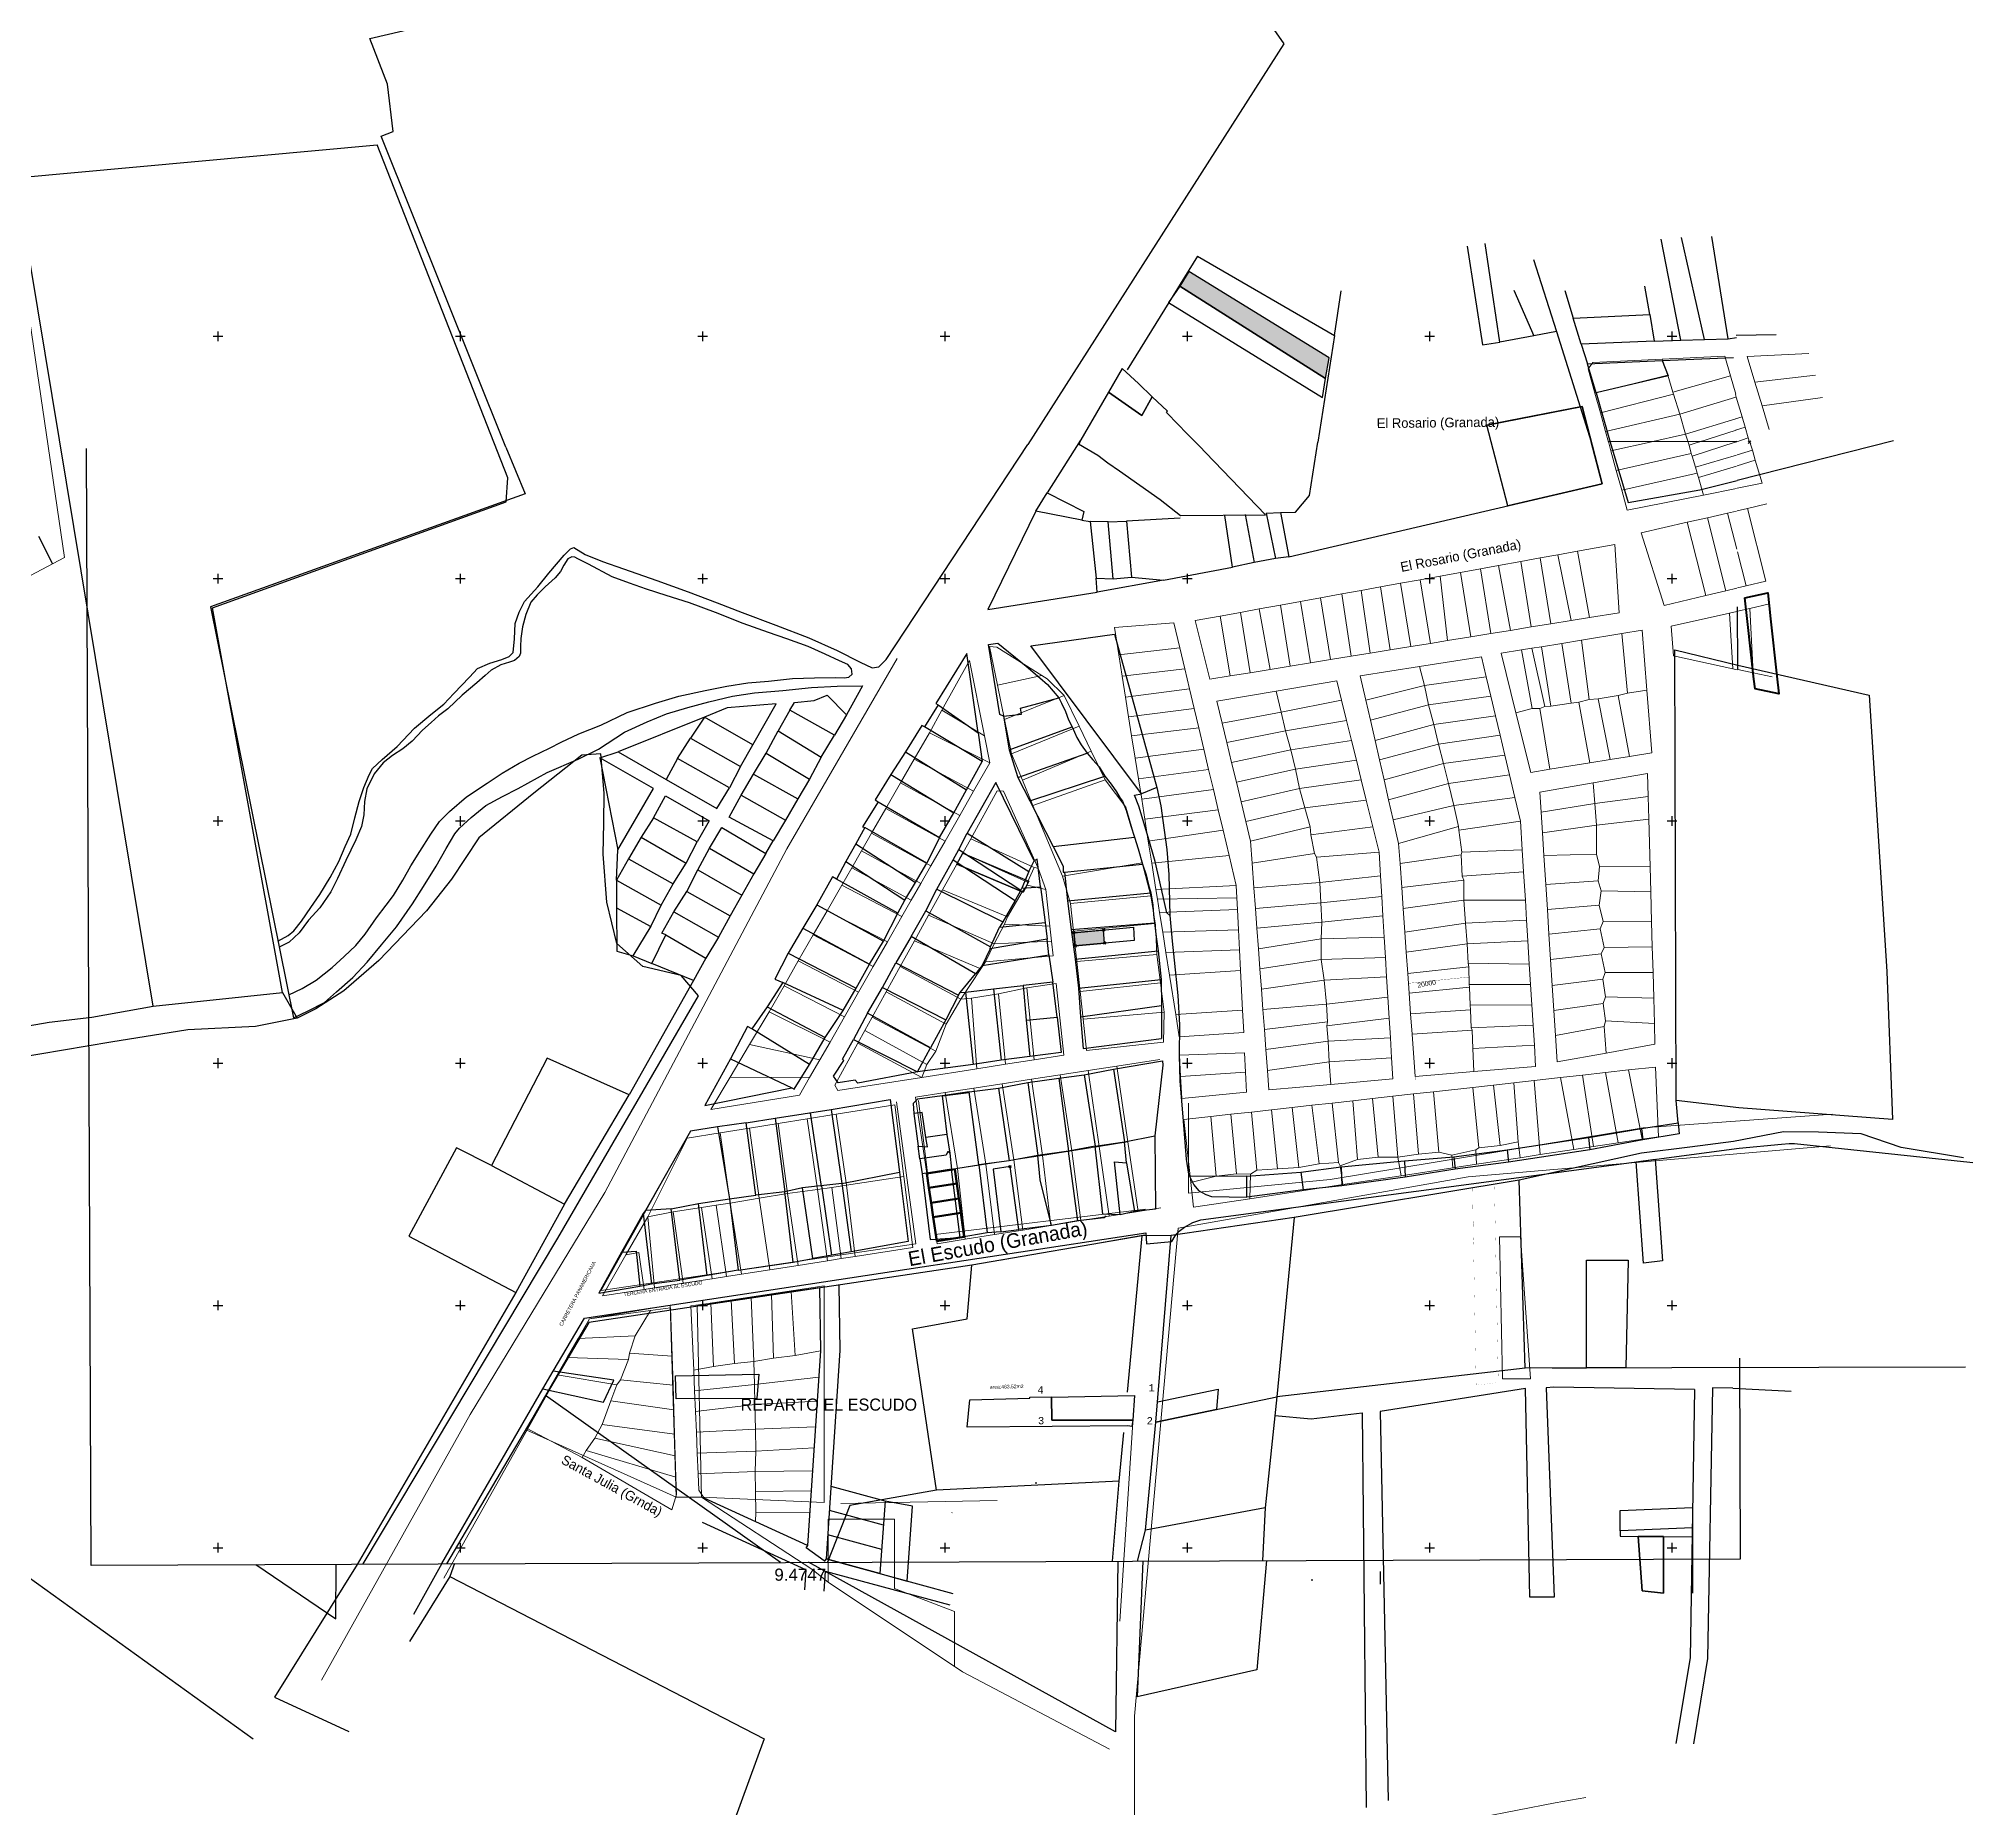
# Model space of a CAD drawing. Header units: millimetres. Extents: x 610871 to 612274, y 1322914 to 1323831.
# Drawn here: x 611376 to 612171, y 1323026 to 1323756 of the extents above; entities that cross this region are included whole.
import ezdxf
from ezdxf.enums import TextEntityAlignment as Align

# ---------------------------------------------------------------- set-up
doc = ezdxf.new("R2010")
doc.units = ezdxf.units.MM
doc.header["$PDMODE"] = 35
doc.header["$PDSIZE"] = 0.5
for name, color, linetype in [('2', 7, 'Continuous'), ('42', 7, 'Continuous'), ('5', 7, 'Continuous'), ('6', 7, 'Continuous'), ('CVL_CUADCON_LIN', 8, 'Continuous'), ('CVL_CUADCON_TIT', 1, 'Continuous'), ('CVL_PUNTO', 250, 'Continuous'), ('CVL_PUNTO_NUM', 2, 'Continuous')]:
    doc.layers.add(name, color=color, linetype=linetype)
for name, color, linetype, lineweight in [('Cotas', 7, 'Continuous', 0), ('LAYER000', 4, 'Continuous', 0), ('Nivel 1', 7, 'Continuous', 0), ('Nivel 16', 7, 'Continuous', 0), ('Nivel 2', 7, 'Continuous', 0), ('Nivel 3', 7, 'Continuous', 0), ('Nivel 30', 7, 'Continuous', 0), ('Nivel 4', 7, 'Continuous', 0), ('Nivel 5', 7, 'Continuous', 0), ('Nivel 7', 7, 'Continuous', 0)]:
    doc.layers.add(name, color=color, linetype=linetype, lineweight=lineweight)
doc.styles.add('HECTOR LOPEZ', font='arial.ttf')
doc.styles.add('MONOTXT4', font='Monotxt4.shx')
doc.styles.add('Style-ENGINEERING', font='ENGINEERING.shx')
doc.styles.add('Styledgn003', font='dgn003.shx')
doc.dimstyles.get("Standard").update_dxf_attribs({"dimtxt": 5, "dimasz": 0.18, "dimexe": 0.18, "dimexo": 0.0625, "dimgap": 0.09, "dimtad": 0, "dimtih": 1, "dimtoh": 1, "dimdec": 4, "dimzin": 0, "dimdsep": 46, "dimtxsty": 'HECTOR LOPEZ', "dimcen": 0.09, "dimadec": 0, "dimazin": 0, "dimtfac": 1, "dimtdec": 4, "dimtofl": 0, "dimtmove": 2, "dimatfit": 3, "dimfxl": 0.18, "dimtolj": 1, "dimtzin": 0, "dimarcsym": 0})

msp = doc.modelspace()

# ---------------------------------------------------------------- texts
at = {"layer": 'Cotas', "color": 1, "linetype": 'Continuous', "lineweight": 13, "style": 'Styledgn003'}
for s, rotation, p in [('CARRETERA PANAMERICANA', 62.26182037, (611592.34214, 1323224.21197)), ('TERCERA ENTRADA AL ESCUDO', 8.72330919, (611617.73776, 1323236.70882)), ('area:483.52m2', 1.48034434, (611768.80327, 1323198.52906))]:
    msp.add_text(s, height=1.4997415, rotation=rotation, dxfattribs=at).set_placement(p)
msp.add_text('REPARTO EL ESCUDO', height=4.9991364, dxfattribs=at).set_placement((611665.93145, 1323189.52495))
at = {"layer": 'CVL_PUNTO_NUM', "color": 1, "lineweight": 30, "ltscale": 0.5, "style": 'MONOTXT4'}
for s, p in [('4', (611788.41575, 1323196.6052)), ('1', (611834.24016, 1323197.52364)), ('3', (611788.6415, 1323183.91211)), ('2', (611833.4915, 1323183.85907))]:
    msp.add_text(s, height=3, dxfattribs=at).set_placement(p)
at = {"layer": 'Nivel 3', "color": 1, "linetype": 'Continuous', "lineweight": -3, "style": 'Style-ENGINEERING'}
for s, height, rotation, p in [('El Rosario (Granada)', 3.999996, 0.59063334, (611953.72868, 1323597.29346)), ('El Rosario (Granada)', 3.999996, 11, (611963.10521, 1323542.42534)), ('El Escudo (Granada)', 6, 10, (611772.02326, 1323258.58244))]:
    msp.add_text(s, height=height, rotation=rotation, dxfattribs=at).set_placement(p, align=Align.MIDDLE_CENTER)
at = {"layer": 'Nivel 3', "color": 1, "linetype": 'Continuous', "lineweight": 13, "style": 'Style-ENGINEERING'}
msp.add_text('Santa Julia (Grnda)', height=4.000002, rotation=331.24340833, dxfattribs=at).set_placement((611612.82539, 1323158.57757), align=Align.MIDDLE_CENTER)
at = {"layer": 'Nivel 7', "color": 1, "linetype": 'Continuous', "lineweight": 30, "style": 'Style-ENGINEERING'}
msp.add_text('20000', height=1.999998, rotation=9.96907476, dxfattribs=at).set_placement((611949.0423, 1323365.73578), align=Align.MIDDLE_CENTER)

# ---------------------------------------------------------------- blocks, each defined once
blk = doc.blocks.new('COORD')
at = {"layer": '42', "color": 2, "linetype": 'Continuous'}
for p, q in [((-2, 0), (2, 0)), ((0, -2), (0, 2))]:
    blk.add_line(p, q, dxfattribs=at)
blk = doc.blocks.new('*D318')
at = {"layer": 'CVL_CUADCON_LIN', "color": 0, "lineweight": -2, "ltscale": 0.5, "transparency": 16777216}
for p, q in [((611693.52, 1323133.88), (611692.79, 1323132.88)), ((611700.4, 1323127.54), (611693.04, 1323132.92)), ((611701.17, 1323128.29), (611700.43, 1323127.29))]:
    blk.add_line(p, q, dxfattribs=at)
at = {"layer": 'CVL_CUADCON_LIN', "color": 0, "lineweight": 30, "ltscale": 0.5, "transparency": 16777216}
for points in [[(611693.06, 1323132.95), (611693.02, 1323132.9), (611692.89, 1323133.03)], [(611700.41, 1323127.56), (611700.38, 1323127.51), (611700.54, 1323127.43)]]:
    blk.add_solid(points, dxfattribs=at)
at = {"layer": 'Defpoints', "color": 0, "lineweight": 30, "ltscale": 0.5, "transparency": 16777216}
for p in [(611692.89, 1323133.03), (611693.56, 1323133.93), (611701.2, 1323128.34)]:
    blk.add_point(p, dxfattribs=at)
at = {"layer": 'CVL_CUADCON_LIN', "color": 0, "ltscale": 0.5, "transparency": 16777216, "insert": (611690.55, 1323121.81), "char_height": 5, "attachment_point": 5, "style": 'HECTOR LOPEZ'}
blk.add_mtext('\\A1;9.4747', dxfattribs=at)

# ---------------------------------------------------------------- dimensions: what is measured, and where the dimension line sits
at = {"layer": 'CVL_CUADCON_LIN', "color": 1, "ltscale": 0.5}
dim = msp.add_aligned_dim(p1=(611701.203, 1323128.33796), p2=(611693.55637, 1323133.93254), distance=1.12183, dimstyle='Standard', dxfattribs=at)
dim.commit()
dim.dimension.update_dxf_attribs({"geometry": '*D318', "text_midpoint": (611690.55481, 1323121.80706)})

# ---------------------------------------------------------------- hatches: boundary and pattern name
at = {"lineweight": 30}
h = msp.add_hatch(color=7, dxfattribs=at)
h.dxf.hatch_style = 1
h.paths.add_polyline_path([(611850.87287, 1323659.66382), (611847.17439, 1323653.60637), (611907.26219, 1323615.43617), (611908.85112, 1323623.97542)])
h = msp.add_hatch(color=256, dxfattribs=at)
h.dxf.hatch_style = 1
h.set_gradient(color1=(0, 0, 255), color2=(255, 255, 0))
h.paths.add_polyline_path([(611815.71745, 1323387.88191), (611803.41837, 1323386.76154), (611803.98837, 1323381.39154), (611816.14837, 1323382.50154)])

# ---------------------------------------------------------------- linework, layer by layer
at = {"linetype": 'Continuous'}
msp.add_line((611376.19952, 1323550.43845), (611381.91736, 1323539.03485), dxfattribs=at)
at = {"color": 1}
for points in [[(612035.57111, 1323292.23994), (612043.40164, 1323293.28527), (612046.32798, 1323251.38734), (612038.49745, 1323250.34201)], [(612032.1759, 1323251.6457), (612031.27584, 1323207.20481), (612015.07582, 1323207.20481), (612015.07576, 1323251.65483)]]:
    msp.add_lwpolyline(points, close=True, dxfattribs=at)
at = {"color": 1, "linetype": 'Continuous', "flags": 128}
msp.add_lwpolyline([(612035.57111, 1323292.23994), (612043.40164, 1323293.28527), (612046.32798, 1323251.38734), (612038.49745, 1323250.34201)], close=True, dxfattribs=at)
for points in [[(611902.14089, 1323119.63271), (611901.34454, 1323119.55634)], [(611929.93637, 1323123.21654), (611929.93637, 1323117.96654)], [(611929.93637, 1323121.96654), (611929.93637, 1323117.96654)]]:
    msp.add_lwpolyline(points, dxfattribs=at)
at = {"layer": '2', "color": 1, "linetype": 'Continuous'}
for p, q in [((611965.82937, 1323670.10854), (611972.04537, 1323629.42954)), ((611979.25137, 1323630.54654), (611973.23937, 1323671.17654)), ((612053.99837, 1323631.31754), (612045.79137, 1323672.99954)), ((612063.75337, 1323631.53754), (612054.22037, 1323673.71854)), ((612073.50737, 1323631.91054), (612066.76937, 1323674.05954)), ((611854.47437, 1323665.93254), (611825.48037, 1323619.01054)), ((611854.47437, 1323665.93254), (611910.97837, 1323633.27754)), ((611993.16837, 1323664.65454), (612002.58837, 1323634.92754)), ((611910.97837, 1323633.27754), (611913.80837, 1323651.64954)), ((611985.00137, 1323651.93854), (611993.25437, 1323633.08354)), ((612006.04137, 1323651.83054), (612009.55137, 1323640.36454)), ((612041.19737, 1323641.85454), (612039.10837, 1323653.53354)), ((612009.55137, 1323640.36454), (612041.19737, 1323641.85454)), ((612012.85037, 1323629.71154), (612009.55137, 1323640.36454)), ((612041.19737, 1323641.85454), (612042.97537, 1323630.83454)), ((611910.97837, 1323633.27754), (611904.21537, 1323589.20454)), ((611972.04537, 1323629.42954), (611979.25137, 1323630.54654)), ((611993.25437, 1323633.08354), (611979.25137, 1323630.54654)), ((612002.58837, 1323634.92754), (611993.25437, 1323633.08354)), ((612002.58837, 1323634.92754), (612016.98037, 1323589.32354)), ((612042.97537, 1323630.83454), (612012.85037, 1323629.71154)), ((612012.85037, 1323629.71154), (612015.46537, 1323621.59554)), ((612042.97537, 1323630.83454), (612053.99837, 1323631.31754)), ((612053.99837, 1323631.31754), (612063.75337, 1323631.53754)), ((612063.75337, 1323631.53754), (612073.50737, 1323631.91054)), ((612073.50737, 1323631.91054), (612076.90737, 1323632.44254)), ((612093.32737, 1323633.48654), (612076.79537, 1323633.21954)), ((612015.46537, 1323621.59554), (612046.30037, 1323622.87654)), ((612018.98037, 1323609.57054), (612015.46537, 1323621.59554)), ((612046.30037, 1323622.87654), (612075.66237, 1323624.09554)), ((612046.30037, 1323622.87654), (612048.69637, 1323616.53754)), ((612048.69637, 1323616.53754), (612018.98037, 1323609.57054)), ((612018.98037, 1323609.57054), (612024.80737, 1323589.22454)), ((611806.23137, 1323590.00154), (611792.44737, 1323568.33354)), ((611806.23137, 1323590.00154), (611805.53537, 1323588.26754)), ((611900.71637, 1323567.21554), (611904.21537, 1323589.20454)), ((611787.80837, 1323560.73554), (611792.44737, 1323568.33354)), ((611792.44737, 1323568.33354), (611807.62237, 1323560.58354)), ((611894.90537, 1323560.37354), (611900.71637, 1323567.21554)), ((611806.77437, 1323557.07154), (611787.80837, 1323560.73554)), ((611807.62237, 1323560.58354), (611806.77437, 1323557.07154)), ((611806.77437, 1323557.07154), (611810.13037, 1323556.47854)), ((611817.65037, 1323556.36554), (611810.13037, 1323556.47854)), ((611810.13037, 1323556.47854), (611812.67637, 1323533.10954)), ((611817.65037, 1323556.36554), (611825.21937, 1323556.55654)), ((611819.63737, 1323532.78954), (611817.65037, 1323556.36554)), ((611847.31337, 1323557.89154), (611825.21937, 1323556.55654)), ((611825.21937, 1323556.55654), (611827.20437, 1323533.54054)), ((611868.89537, 1323537.66954), (611865.74937, 1323559.00354)), ((611874.13037, 1323559.40254), (611877.82937, 1323539.49554)), ((611882.86737, 1323559.85454), (611888.70837, 1323560.18954)), ((611882.86737, 1323559.85454), (611886.71237, 1323541.16754)), ((611888.70837, 1323560.18954), (611894.90537, 1323560.37354)), ((611888.70837, 1323560.18954), (611892.24637, 1323541.95854)), ((611886.71237, 1323541.16754), (611877.82937, 1323539.49554)), ((611892.24637, 1323541.95854), (611886.71237, 1323541.16754)), ((611813.05837, 1323527.36754), (611812.67637, 1323533.10954)), ((611812.67637, 1323533.10954), (611819.63737, 1323532.78954)), ((611840.46937, 1323532.28754), (611813.05837, 1323527.36754)), ((611819.63737, 1323532.78954), (611827.20437, 1323533.54054)), ((611827.20437, 1323533.54054), (611840.46937, 1323532.28754)), ((611840.46937, 1323532.28754), (611868.89537, 1323537.66954)), ((611877.82937, 1323539.49554), (611868.89537, 1323537.66954)), ((611686.21937, 1323478.62454), (611681.38137, 1323470.05954)), ((611704.70837, 1323468.29954), (611686.21937, 1323478.62454)), ((611747.53037, 1323480.77154), (611741.83037, 1323471.79554)), ((611747.53037, 1323480.77154), (611763.94137, 1323469.26654)), ((611774.37637, 1323476.08054), (611781.78937, 1323476.98354)), ((611781.42237, 1323479.47254), (611797.25437, 1323483.72254)), ((611781.78937, 1323476.98354), (611781.42237, 1323479.47254)), ((611651.07537, 1323475.69754), (611645.32337, 1323467.07754)), ((611670.94137, 1323464.26154), (611651.07537, 1323475.69754)), ((611676.44337, 1323460.93454), (611681.38137, 1323470.05954)), ((611681.38137, 1323470.05954), (611699.21237, 1323459.22254)), ((611699.21237, 1323459.22254), (611704.70837, 1323468.29954)), ((611740.71037, 1323472.34854), (611733.95137, 1323461.48654)), ((611741.83037, 1323471.79554), (611740.71037, 1323472.34854)), ((611765.62137, 1323457.43054), (611741.83037, 1323471.79554)), ((611763.94137, 1323469.26654), (611765.62137, 1323457.43054)), ((611774.37637, 1323476.08054), (611776.77637, 1323462.26654)), ((611776.77637, 1323462.26654), (611802.74437, 1323471.80454)), ((611607.81637, 1323458.95354), (611615.37437, 1323461.43254)), ((611639.87437, 1323458.71254), (611645.32337, 1323467.07754)), ((611645.32337, 1323467.07754), (611665.85137, 1323455.39054)), ((611665.85137, 1323455.39054), (611670.94137, 1323464.26154)), ((611671.30137, 1323452.16554), (611676.44337, 1323460.93454)), ((611676.44337, 1323460.93454), (611694.32537, 1323450.20054)), ((611733.95137, 1323461.48654), (611727.89837, 1323452.10154)), ((611733.95137, 1323461.48654), (611759.12137, 1323445.80754)), ((611776.77637, 1323462.26654), (611780.33437, 1323450.79754)), ((611780.33437, 1323450.79754), (611808.89137, 1323460.85654)), ((611629.92337, 1323446.25854), (611607.81637, 1323458.95354)), ((611639.87437, 1323458.71254), (611635.18937, 1323450.04654)), ((611661.37037, 1323446.52254), (611639.87437, 1323458.71254)), ((611665.85137, 1323455.39054), (611661.37037, 1323446.52254)), ((611699.21237, 1323459.22254), (611694.32537, 1323450.20054)), ((611759.12137, 1323445.80754), (611765.62137, 1323457.43054)), ((611666.21037, 1323443.54854), (611671.30137, 1323452.16554)), ((611671.30137, 1323452.16554), (611689.53637, 1323442.04254)), ((611694.32537, 1323450.20054), (611689.53637, 1323442.04254)), ((611727.89837, 1323452.10154), (611721.49437, 1323441.59754)), ((611727.89837, 1323452.10154), (611753.93237, 1323436.22454)), ((611753.93237, 1323436.22454), (611759.12137, 1323445.80754)), ((611771.30037, 1323448.76754), (611759.45637, 1323427.91654)), ((611787.09637, 1323416.46954), (611771.30037, 1323448.76754)), ((611780.33437, 1323450.79754), (611785.30637, 1323441.21554)), ((611785.30637, 1323441.21554), (611816.19937, 1323451.43954)), ((611629.97837, 1323434.21154), (611634.96637, 1323443.28554)), ((611634.96637, 1323443.28554), (611652.89737, 1323432.95754)), ((611661.22137, 1323434.52554), (611666.21037, 1323443.54854)), ((611666.21037, 1323443.54854), (611684.49637, 1323433.17154)), ((611689.53637, 1323442.04254), (611684.49637, 1323433.17154)), ((611722.66637, 1323440.78954), (611716.26137, 1323430.53954)), ((611721.49437, 1323441.59754), (611722.66637, 1323440.78954)), ((611722.66637, 1323440.78954), (611747.98337, 1323426.02654)), ((611785.30637, 1323441.21554), (611794.89237, 1323422.35554)), ((611629.97837, 1323434.21154), (611624.93437, 1323426.20454)), ((611647.95737, 1323424.29054), (611629.97837, 1323434.21154)), ((611652.89737, 1323432.95754), (611647.95737, 1323424.29054)), ((611653.10137, 1323421.67354), (611658.14237, 1323430.23954)), ((611658.14237, 1323430.23954), (611676.37937, 1323419.45554)), ((611679.35337, 1323424.70654), (611661.22137, 1323434.52554)), ((611684.49637, 1323433.17154), (611679.35337, 1323424.70654)), ((611717.22837, 1323430.13754), (611713.44837, 1323423.51054)), ((611716.26137, 1323430.53954), (611717.22837, 1323430.13754)), ((611742.74837, 1323415.52854), (611717.22837, 1323430.13754)), ((611747.98337, 1323426.02654), (611753.93237, 1323436.22454)), ((611614.65137, 1323408.46154), (611615.30537, 1323420.96954)), ((611624.93437, 1323426.20454), (611619.69237, 1323417.23054)), ((611624.93437, 1323426.20454), (611643.42537, 1323415.47254)), ((611643.42537, 1323415.47254), (611647.95737, 1323424.29054)), ((611648.31537, 1323412.75254), (611653.10137, 1323421.67354)), ((611653.10137, 1323421.67354), (611671.33737, 1323411.04154)), ((611676.37937, 1323419.45554), (611679.35337, 1323424.70654)), ((611713.44837, 1323423.51054), (611709.31637, 1323416.11854)), ((611713.44837, 1323423.51054), (611738.11037, 1323407.52354)), ((611747.98337, 1323426.02654), (611742.74837, 1323415.52854)), ((611753.61337, 1323416.90654), (611755.93137, 1323421.08654)), ((611755.93137, 1323421.08654), (611759.45637, 1323427.91654)), ((611755.93137, 1323421.08654), (611781.56337, 1323404.29154)), ((611759.45637, 1323427.91654), (611784.93137, 1323412.03554)), ((611794.89237, 1323422.35554), (611828.55837, 1323426.24054)), ((611794.89237, 1323422.35554), (611799.04537, 1323414.24354)), ((611619.69237, 1323417.23054), (611614.65137, 1323408.46154)), ((611619.69237, 1323417.23054), (611638.07937, 1323407.00654)), ((611638.07937, 1323407.00654), (611643.42537, 1323415.47254)), ((611643.78437, 1323403.78354), (611648.31537, 1323412.75254)), ((611648.31537, 1323412.75254), (611666.44937, 1323402.32454)), ((611676.37937, 1323419.45554), (611671.33737, 1323411.04154)), ((611709.31637, 1323416.11854), (611705.48737, 1323408.93054)), ((611709.31637, 1323416.11854), (611733.72437, 1323400.23254)), ((611738.11037, 1323407.52354), (611742.74837, 1323415.52854)), ((611746.96337, 1323404.77354), (611753.61337, 1323416.90654)), ((611753.61337, 1323416.90654), (611779.29637, 1323400.01054)), ((611784.93137, 1323412.03554), (611787.09637, 1323416.46954)), ((611788.26137, 1323417.13654), (611787.09637, 1323416.46954)), ((611789.63437, 1323405.75654), (611788.26137, 1323417.13654)), ((611799.04537, 1323414.24354), (611799.05637, 1323411.75254)), ((611799.61537, 1323411.80654), (611831.81037, 1323415.07354)), ((611614.65137, 1323408.46154), (611633.19137, 1323398.08554)), ((611614.65137, 1323408.46154), (611614.70337, 1323397.07554)), ((611633.19137, 1323398.08554), (611638.07937, 1323407.00654)), ((611671.33737, 1323411.04154), (611666.44937, 1323402.32454)), ((611703.90837, 1323409.83754), (611697.35737, 1323398.26454)), ((611705.48737, 1323408.93054), (611703.90837, 1323409.83754)), ((611730.85237, 1323394.82854), (611705.48737, 1323408.93054)), ((611733.72437, 1323400.23254), (611738.11037, 1323407.52354)), ((611742.32937, 1323395.85454), (611746.96337, 1323404.77354)), ((611746.96337, 1323404.77354), (611774.10337, 1323391.24054)), ((611781.56337, 1323404.29154), (611782.01637, 1323405.15854)), ((611784.93137, 1323412.03554), (611782.01637, 1323405.15854)), ((611782.01637, 1323405.15854), (611789.63437, 1323405.75654)), ((611789.63437, 1323405.75654), (611791.58137, 1323390.92354)), ((611799.05637, 1323411.75254), (611799.61537, 1323411.80654)), ((611799.61537, 1323411.80654), (611800.88837, 1323399.96954)), ((611614.70337, 1323397.07554), (611628.91337, 1323389.37154)), ((611628.91337, 1323389.37154), (611633.19137, 1323398.08554)), ((611638.43737, 1323395.36854), (611643.78437, 1323403.78354)), ((611643.78437, 1323403.78354), (611661.66237, 1323393.75954)), ((611666.44937, 1323402.32454), (611661.66237, 1323393.75954)), ((611697.35737, 1323398.26454), (611691.60937, 1323388.67854)), ((611697.35737, 1323398.26454), (611724.86037, 1323383.25954)), ((611730.85237, 1323394.82854), (611733.72437, 1323400.23254)), ((611779.29637, 1323400.01054), (611774.10337, 1323391.24054)), ((611781.56337, 1323404.29154), (611779.29637, 1323400.01054)), ((611800.88837, 1323399.96954), (611835.16637, 1323403.19654)), ((611800.88837, 1323399.96954), (611802.36537, 1323388.08254)), ((611633.39637, 1323386.59854), (611638.43737, 1323395.36854)), ((611638.43737, 1323395.36854), (611656.77437, 1323384.88954)), ((611661.66237, 1323393.75954), (611656.77437, 1323384.88954)), ((611724.86037, 1323383.25954), (611730.85237, 1323394.82854)), ((611736.33237, 1323385.25054), (611742.32937, 1323395.85454)), ((611742.32937, 1323395.85454), (611769.12137, 1323380.94654)), ((611769.12137, 1323380.94654), (611772.79237, 1323389.09854)), ((611774.10337, 1323391.24054), (611772.79237, 1323389.09854)), ((611772.79237, 1323389.09854), (611791.58137, 1323390.92354)), ((611791.58137, 1323390.92354), (611792.47637, 1323384.11654)), ((611802.36537, 1323388.08254), (611836.79837, 1323390.80154)), ((611635.07637, 1323385.84554), (611633.39637, 1323386.59854)), ((611635.07637, 1323385.84554), (611651.58137, 1323376.27254)), ((611656.77437, 1323384.88954), (611651.58137, 1323376.27254)), ((611691.60937, 1323388.67854), (611685.61137, 1323378.27754)), ((611691.60937, 1323388.67854), (611719.16237, 1323373.77454)), ((611719.16237, 1323373.77454), (611724.86037, 1323383.25954)), ((611736.33237, 1323385.25054), (611730.03137, 1323374.39054)), ((611762.87237, 1323369.83254), (611736.33237, 1323385.25054)), ((611792.47637, 1323384.11654), (611768.87037, 1323380.13154)), ((611768.87037, 1323380.13154), (611769.12137, 1323380.94654)), ((611793.11537, 1323377.66454), (611792.47637, 1323384.11654)), ((611802.36537, 1323388.08254), (611803.94537, 1323375.83954)), ((611621.55137, 1323377.23554), (611629.28737, 1323374.12354)), ((611685.61137, 1323378.27754), (611680.12237, 1323367.62554)), ((611685.61137, 1323378.27754), (611713.61937, 1323363.83354)), ((611713.61937, 1323363.83354), (611719.16237, 1323373.77454)), ((611724.49037, 1323364.14454), (611730.03137, 1323374.39054)), ((611730.03137, 1323374.39054), (611755.85037, 1323361.05254)), ((611765.59937, 1323373.30354), (611762.87237, 1323369.83254)), ((611768.87037, 1323380.13154), (611765.59937, 1323373.30354)), ((611765.59937, 1323373.30354), (611793.11537, 1323377.66454)), ((611793.11537, 1323377.66454), (611794.84437, 1323366.33754)), ((611803.94537, 1323375.83954), (611838.22237, 1323379.32054)), ((611803.94537, 1323375.83954), (611805.42237, 1323363.90154)), ((611838.22237, 1323379.32054), (611839.49637, 1323367.43254)), ((611646.54337, 1323366.99454), (611619.88337, 1323319.88754)), ((611683.43037, 1323366.16854), (611676.92237, 1323356.17154)), ((611680.12237, 1323367.62554), (611683.43037, 1323366.16854)), ((611708.22537, 1323354.65654), (611683.43037, 1323366.16854)), ((611756.50637, 1323362.07354), (611762.87237, 1323369.83254)), ((611770.31737, 1323363.66954), (611782.50537, 1323364.95254)), ((611794.84437, 1323366.33754), (611782.50537, 1323364.95254)), ((611782.50537, 1323364.95254), (611783.78937, 1323350.62454)), ((611796.63737, 1323351.85954), (611794.84437, 1323366.33754)), ((611805.42237, 1323363.90154), (611839.49637, 1323367.43254)), ((611839.49637, 1323367.43254), (611839.69737, 1323356.75854)), ((611423.5052, 1323356.46721), (611476.8122, 1323362.14921)), ((611476.8122, 1323362.14921), (611482.9842, 1323351.51221)), ((611708.22537, 1323354.65654), (611713.61937, 1323363.83354)), ((611718.34037, 1323353.64054), (611724.49037, 1323364.14454)), ((611724.49037, 1323364.14454), (611750.66437, 1323350.75854)), ((611755.85037, 1323361.05254), (611750.66437, 1323350.75854)), ((611755.85037, 1323361.05254), (611756.50637, 1323362.07354)), ((611756.50637, 1323362.07354), (611758.79237, 1323362.18654)), ((611758.79237, 1323362.18654), (611770.31737, 1323363.66954)), ((611758.79237, 1323362.18654), (611761.87437, 1323332.41454)), ((611770.31737, 1323363.66954), (611773.45037, 1323334.20254)), ((611805.42237, 1323363.90154), (611806.13737, 1323352.11254)), ((611676.92237, 1323356.17154), (611670.61337, 1323347.09154)), ((611676.92237, 1323356.17154), (611700.80737, 1323343.53654)), ((611700.80737, 1323343.53654), (611708.22537, 1323354.65654)), ((611718.34037, 1323353.64054), (611712.54737, 1323342.73254)), ((611744.36637, 1323339.28854), (611718.34037, 1323353.64054)), ((611750.66437, 1323350.75854), (611744.36637, 1323339.28854)), ((611783.78937, 1323350.62454), (611796.63737, 1323351.85954)), ((611783.78937, 1323350.62454), (611785.33137, 1323335.63654)), ((611806.13737, 1323352.11254), (611839.69737, 1323356.75854)), ((611839.69737, 1323356.75854), (611839.65837, 1323343.08454)), ((611668.78037, 1323348.09854), (611661.77937, 1323334.69354)), ((611670.61337, 1323347.09154), (611668.78037, 1323348.09854)), ((611694.30537, 1323332.42154), (611670.61337, 1323347.09154)), ((611694.30537, 1323332.42154), (611700.80737, 1323343.53654)), ((611712.54737, 1323342.73254), (611738.97537, 1323329.39854)), ((611661.77937, 1323334.69354), (611687.08437, 1323322.77654)), ((611738.97537, 1323329.39854), (611744.36637, 1323339.28854)), ((611773.45037, 1323334.20254), (611761.87437, 1323332.41454)), ((611785.33137, 1323335.63654), (611773.45037, 1323334.20254)), ((611688.05137, 1323322.27354), (611694.30537, 1323332.42154)), ((611761.87437, 1323332.41454), (611738.97537, 1323329.39854)), ((611784.51637, 1323325.00854), (611797.21037, 1323326.70054)), ((611797.21037, 1323326.70054), (611807.66937, 1323328.17854)), ((611797.21037, 1323326.70054), (611801.20837, 1323296.62854)), ((611807.66937, 1323328.17854), (611819.85137, 1323330.47754)), ((611807.66937, 1323328.17854), (611812.27437, 1323298.66854)), ((611819.85137, 1323330.47754), (611824.30637, 1323300.50954)), ((611593.31537, 1323274.81454), (611619.88337, 1323319.88754)), ((611687.08437, 1323322.77654), (611688.05137, 1323322.27354)), ((611760.25037, 1323321.07054), (611749.08037, 1323319.43754)), ((611749.08037, 1323319.43754), (611760.09837, 1323320.81554)), ((611749.08037, 1323319.43754), (611751.03337, 1323303.43554)), ((611760.25037, 1323321.07054), (611772.38537, 1323322.65854)), ((611764.24937, 1323290.94754), (611760.25037, 1323321.07054)), ((611772.38537, 1323322.65854), (611784.51637, 1323325.00854)), ((611772.38537, 1323322.65854), (611776.79037, 1323292.63954)), ((611784.51637, 1323325.00854), (611788.61737, 1323294.88654)), ((612052.89037, 1323308.34954), (612052.03637, 1323317.49554)), ((611668.20037, 1323308.34454), (611680.18137, 1323310.18554)), ((611680.18137, 1323310.18554), (611703.28037, 1323313.81254)), ((611680.18137, 1323310.18554), (611684.13037, 1323279.85854)), ((611699.30337, 1323282.00954), (611694.80337, 1323312.48154)), ((611703.28037, 1323313.81254), (611707.73837, 1323283.33554)), ((611740.88137, 1323312.63454), (611737.48037, 1323312.10854)), ((611737.48037, 1323312.10854), (611739.26837, 1323298.69754)), ((611742.35137, 1323302.27154), (611740.88137, 1323312.63454)), ((611668.20037, 1323308.34454), (611656.42137, 1323306.60554)), ((611656.42137, 1323306.60554), (611661.38337, 1323276.89454)), ((611672.19737, 1323278.47554), (611668.20037, 1323308.34454)), ((611751.03337, 1323303.43554), (611742.35137, 1323302.27154)), ((611743.02937, 1323298.36154), (611742.35137, 1323302.27154)), ((611751.03337, 1323303.43554), (611752.33837, 1323295.76654)), ((611824.30637, 1323300.50954), (611836.84437, 1323302.91254)), ((611982.22237, 1323297.20854), (612015.88237, 1323302.31254)), ((612015.88237, 1323302.31254), (612037.71137, 1323305.93354)), ((612015.88237, 1323302.31254), (612016.36237, 1323297.18154)), ((612038.24037, 1323301.31054), (612016.36237, 1323297.18154)), ((612037.71137, 1323305.93354), (612052.89037, 1323308.34954)), ((612037.71137, 1323305.93354), (612038.24037, 1323301.31054)), ((611739.26837, 1323298.69754), (611743.02937, 1323298.36154)), ((611739.90237, 1323293.46554), (611739.26837, 1323298.69754)), ((611750.76737, 1323294.99554), (611739.90237, 1323293.46554)), ((611739.90237, 1323293.46554), (611740.84537, 1323287.26854)), ((611751.52237, 1323296.52454), (611750.76737, 1323294.99554)), ((611752.33837, 1323295.76654), (611751.52237, 1323296.52454)), ((611752.33837, 1323295.76654), (611753.02937, 1323289.16154)), ((611788.61737, 1323294.88654), (611776.79037, 1323292.63954)), ((611801.20837, 1323296.62854), (611788.61737, 1323294.88654)), ((611789.52637, 1323284.82554), (611788.61737, 1323294.88654)), ((611812.27437, 1323298.66854), (611801.20837, 1323296.62854)), ((611805.04937, 1323267.82654), (611801.20837, 1323296.62854)), ((611812.27437, 1323298.66854), (611824.30637, 1323300.50954)), ((611815.45137, 1323270.57454), (611812.27437, 1323298.66854)), ((611825.21037, 1323291.77154), (611824.30637, 1323300.50954)), ((611939.92337, 1323292.56754), (611960.33837, 1323294.29954)), ((611960.33837, 1323294.29954), (611982.22237, 1323297.20854)), ((611960.33837, 1323294.29954), (611960.76837, 1323289.21854)), ((611982.22237, 1323297.20854), (611982.80437, 1323292.12854)), ((612016.36237, 1323297.18154), (611982.80437, 1323292.12854)), ((611563.16637, 1323290.67154), (611593.31537, 1323274.81454)), ((611707.73837, 1323283.33554), (611731.54437, 1323287.93254)), ((611753.02937, 1323289.16154), (611740.84537, 1323287.26854)), ((611740.84537, 1323287.26854), (611744.22037, 1323260.14154)), ((611753.02937, 1323289.16154), (611764.24937, 1323290.94754)), ((611756.51137, 1323260.96754), (611753.02937, 1323289.16154)), ((611776.79037, 1323292.63954), (611764.24937, 1323290.94754)), ((611764.24937, 1323290.94754), (611767.62837, 1323262.95654)), ((611777.15637, 1323290.25154), (611770.15037, 1323289.19954)), ((611770.15037, 1323289.19954), (611773.26637, 1323263.29054)), ((611780.73037, 1323264.24454), (611777.15637, 1323290.25154)), ((611822.56537, 1323270.30654), (611820.23037, 1323292.15254)), ((611820.23037, 1323292.15254), (611825.21037, 1323291.77154)), ((611825.21037, 1323291.77154), (611828.45237, 1323271.65854)), ((611874.87137, 1323286.28354), (611897.16637, 1323287.97454)), ((611897.16637, 1323287.97454), (611913.71937, 1323290.14454)), ((611897.16637, 1323287.97454), (611898.06337, 1323280.71054)), ((611913.71937, 1323290.14454), (611939.92337, 1323292.56754)), ((611913.71937, 1323290.14454), (611914.06037, 1323282.26754)), ((611940.15637, 1323285.90954), (611914.06037, 1323282.26754)), ((611939.92337, 1323292.56754), (611940.15637, 1323285.90954)), ((611960.76837, 1323289.21854), (611940.15637, 1323285.90954)), ((611982.80437, 1323292.12854), (611960.76837, 1323289.21854)), ((611661.38337, 1323276.89454), (611672.19737, 1323278.47554)), ((611684.13037, 1323279.85854), (611672.19737, 1323278.47554)), ((611691.48937, 1323281.42154), (611684.13037, 1323279.85854)), ((611687.56537, 1323250.85154), (611684.13037, 1323279.85854)), ((611707.73837, 1323283.33554), (611691.48937, 1323281.42154)), ((611695.68737, 1323252.36754), (611691.48937, 1323281.42154)), ((611699.26437, 1323282.33754), (611703.39337, 1323253.66454)), ((611707.73837, 1323283.33554), (611711.57637, 1323255.04254)), ((611794.18537, 1323265.99154), (611789.52637, 1323284.82554)), ((611898.06337, 1323280.71054), (611874.86037, 1323277.64254)), ((611987.2022, 1323284.59721), (611894.3352, 1323269.25421)), ((611914.06037, 1323282.26754), (611898.06337, 1323280.71054)), ((611593.31537, 1323274.81454), (611573.16037, 1323238.31454)), ((611625.74637, 1323270.86454), (611616.82737, 1323254.90854)), ((611626.65437, 1323272.19154), (611625.74637, 1323270.86454)), ((611625.74637, 1323270.86454), (611629.13037, 1323241.90754)), ((611637.27037, 1323272.75454), (611626.65437, 1323272.19154)), ((611637.27037, 1323272.75454), (611648.58937, 1323275.04954)), ((611640.80837, 1323243.39154), (611637.27037, 1323272.75454)), ((611648.58937, 1323275.04954), (611661.38337, 1323276.89454)), ((611652.18037, 1323245.28054), (611648.58937, 1323275.04954)), ((611661.38337, 1323276.89454), (611664.97237, 1323247.53254)), ((611822.56537, 1323270.30654), (611815.45137, 1323270.57454)), ((611816.47037, 1323269.86854), (611816.01637, 1323269.15454)), ((611828.45237, 1323271.65854), (611822.56537, 1323270.30654)), ((611767.62837, 1323262.95654), (611756.51137, 1323260.96754)), ((611831.6422, 1323261.73321), (611761.3602, 1323249.58721)), ((611773.26637, 1323263.29054), (611767.62837, 1323262.95654)), ((611773.26637, 1323263.29054), (611780.73037, 1323264.24454)), ((611794.18537, 1323265.99154), (611780.73037, 1323264.24454)), ((611805.04937, 1323267.82654), (611794.18537, 1323265.99154)), ((611816.01637, 1323269.15454), (611805.04937, 1323267.82654)), ((611825.61705, 1323197.17259), (611831.6422, 1323261.73321)), ((611843.5812, 1323261.81021), (611831.6422, 1323261.73321)), ((611837.2652, 1323184.74321), (611843.5812, 1323261.81021)), ((611894.3352, 1323269.25421), (611843.5812, 1323261.81021)), ((611894.3352, 1323269.25421), (611887.2352, 1323195.23321)), ((611510.2222, 1323126.25721), (611590.5722, 1323260.68921)), ((611616.82737, 1323254.90854), (611622.87137, 1323255.29554)), ((611622.87137, 1323255.29554), (611624.30837, 1323240.86654)), ((611711.57637, 1323255.04254), (611695.68737, 1323252.36754)), ((611744.22037, 1323260.14154), (611756.51137, 1323260.96754)), ((611761.3602, 1323249.58721), (611603.2642, 1323225.94421)), ((611664.97237, 1323247.53254), (611652.18037, 1323245.28054)), ((611664.97237, 1323247.53254), (611687.56537, 1323250.85154)), ((611687.56537, 1323250.85154), (611695.68737, 1323252.36754)), ((611573.16037, 1323238.31454), (611507.62737, 1323126.04254)), ((611624.30837, 1323240.86654), (611629.13037, 1323241.90754)), ((611629.13037, 1323241.90754), (611640.80837, 1323243.39154)), ((611652.18037, 1323245.28054), (611640.80837, 1323243.39154)), ((611603.2642, 1323225.94421), (611544.5272, 1323126.38521)), ((611584.36637, 1323198.51954), (611588.60037, 1323205.86154)), ((611542.68137, 1323126.47854), (611584.36637, 1323198.51954)), ((611682.4652, 1323126.89721), (611585.4402, 1323195.73221)), ((611837.2652, 1323184.74321), (611887.2352, 1323195.23321)), ((611887.2352, 1323195.23321), (611882.4782, 1323149.44521)), ((611833.0062, 1323140.22921), (611837.2652, 1323184.74321)), ((611822.1942, 1323160.49621), (611824.06469, 1323180.53886)), ((611822.1942, 1323160.49621), (611746.7732, 1323156.70621)), ((611819.3752, 1323127.40621), (611822.1942, 1323160.49621)), ((611882.4782, 1323149.44521), (611833.0062, 1323140.22921)), ((611882.4782, 1323149.44521), (611881.3642, 1323127.63721)), ((611829.7892, 1323127.44521), (611833.0062, 1323140.22921)), ((611531.04137, 1323105.49154), (611542.77237, 1323126.61954)), ((611547.9272, 1323126.39421), (611545.8952, 1323121.15021)), ((611820.7162, 1323057.00421), (611694.0112, 1323126.93721)), ((611821.5482, 1323127.41121), (611820.7162, 1323057.00421)), ((611831.9682, 1323127.45021), (611829.6242, 1323071.48021)), ((611464.7812, 1323053.89821), (611365.0112, 1323125.71521)), ((611465.8702, 1323126.08921), (611498.8782, 1323103.67221)), ((611498.8782, 1323103.67221), (611499.0482, 1323126.21321)), ((611545.8952, 1323121.15021), (611529.3542, 1323094.22921))]:
    msp.add_line(p, q, dxfattribs=at)
for points in [[(611512.96737, 1323755.79254), (611836.09237, 1323831.08254), (611890.10837, 1323753.67254), (611784.49737, 1323588.22454)], [(611568.98637, 1323587.19154), (611517.55437, 1323715.45854), (611522.51637, 1323717.42454), (611520.15237, 1323736.98154), (611512.96737, 1323755.79254)], [(611423.5052, 1323356.46721), (611366.9872, 1323698.27021), (611516.0082, 1323711.94021)], [(611476.8122, 1323362.14921), (611448.0042, 1323520.84521), (611569.1232, 1323564.58621), (611569.8152, 1323574.50521), (611516.0082, 1323711.94021)], [(611475.01637, 1323383.27954), (611479.26037, 1323385.64954), (611481.58937, 1323387.54254), (611484.77137, 1323391.57454), (611488.50537, 1323397.13454), (611492.24037, 1323402.54254), (611496.52637, 1323409.57954), (611500.15337, 1323416.20654), (611502.76737, 1323422.31954), (611505.03037, 1323427.41454), (611506.77737, 1323434.18454), (611508.47437, 1323440.90354), (611510.42937, 1323446.75854), (611512.64037, 1323451.95554), (611514.00037, 1323454.60554), (611517.99737, 1323458.28654), (611524.17037, 1323463.60454), (611531.35037, 1323471.16454), (611538.13237, 1323476.89354), (611543.39637, 1323481.03754), (611547.59337, 1323485.43154), (611554.11637, 1323492.22554), (611557.35137, 1323495.85154), (611562.42137, 1323498.06354), (611567.44437, 1323499.46154), (611570.43637, 1323500.74754), (611572.10537, 1323502.38354), (611572.68937, 1323508.07954), (611572.96537, 1323514.33354), (611574.51837, 1323519.01754), (611576.78437, 1323523.50254), (611582.29437, 1323529.58054), (611586.73937, 1323535.09354), (611593.05537, 1323542.64954), (611595.68637, 1323545.20454), (611597.05537, 1323545.71954), (611601.74237, 1323542.89754), (611608.91937, 1323539.98654), (611617.67137, 1323536.98154), (611631.35937, 1323532.17254), (611644.23437, 1323527.40954), (611656.19437, 1323522.89654), (611666.57637, 1323518.88354), (611680.52037, 1323513.71954), (611694.05837, 1323508.50354), (611705.76837, 1323503.17554), (611715.23937, 1323498.39554), (611720.22837, 1323496.13354), (611722.97037, 1323496.45354), (611725.95437, 1323499.56954), (611784.49737, 1323588.22454)], [(611892.24637, 1323541.95854), (612021.45637, 1323572.00754), (612016.98037, 1323589.32354)], [(612024.80737, 1323589.22454), (612032.26237, 1323564.33654), (612061.85737, 1323569.57354), (612077.22737, 1323573.46254)], [(611568.98637, 1323587.19154), (611577.03837, 1323567.93154), (611447.14237, 1323521.20654), (611481.39737, 1323351.70454)], [(611787.80837, 1323560.73554), (611767.97637, 1323520.22054), (611813.05837, 1323527.36754)], [(611479.48237, 1323361.18254), (611485.00037, 1323363.77054), (611490.82637, 1323367.25754), (611497.35637, 1323372.42554), (611502.36537, 1323376.97554), (611507.12037, 1323381.52354), (611511.06137, 1323386.16954), (611515.65437, 1323392.90354), (611519.69437, 1323398.10954), (611522.62337, 1323402.14054), (611526.50537, 1323408.51454), (611529.83237, 1323414.32654), (611533.61537, 1323420.24254), (611538.05337, 1323427.43254), (611541.68737, 1323432.63654), (611545.78337, 1323436.82554), (611552.86837, 1323442.91154), (611561.37837, 1323448.49654), (611567.50637, 1323452.64554), (611574.60037, 1323456.69754), (611580.22637, 1323459.67554), (611587.01837, 1323462.96354), (611591.88437, 1323465.47954), (611599.13437, 1323468.82154), (611608.26237, 1323472.42654), (611619.16137, 1323477.61654), (611630.88037, 1323481.48954), (611640.41837, 1323484.33454), (611651.27937, 1323486.67854), (611660.26337, 1323488.55454), (611668.89337, 1323489.92154), (611677.47637, 1323490.62654), (611687.32737, 1323491.69354), (611696.47137, 1323491.94454), (611704.90437, 1323492.08954), (611708.66437, 1323492.00754), (611710.64437, 1323492.17054), (611711.95937, 1323493.49854), (611711.74637, 1323495.68354), (611710.21437, 1323497.50554), (611706.80337, 1323498.96154), (611700.79537, 1323501.72654), (611693.87237, 1323504.84254), (611685.06837, 1323508.10154), (611677.43537, 1323510.65454), (611667.05437, 1323514.36254), (611655.55237, 1323518.92854), (611644.81437, 1323522.88854), (611635.24937, 1323525.93954), (611627.10837, 1323528.59154), (611620.13637, 1323531.09754), (611612.91037, 1323533.65254), (611603.18337, 1323538.88854), (611598.80437, 1323541.05254), (611597.47937, 1323541.80754), (611596.26037, 1323541.85254), (611594.68837, 1323541.08154), (611592.97337, 1323538.42954), (611591.61337, 1323535.83054), (611589.44137, 1323533.22654), (611585.29137, 1323529.54554), (611581.95437, 1323526.22354), (611579.32637, 1323523.16054), (611577.31737, 1323518.06654), (611575.91737, 1323513.07754), (611575.17737, 1323508.19354), (611575.14237, 1323504.83854), (611575.05237, 1323502.19554), (611574.50037, 1323500.81954), (611572.67937, 1323499.13254), (611570.54837, 1323498.35954), (611566.99737, 1323497.27354), (611562.99337, 1323495.16854), (611560.56537, 1323492.97054), (611557.07337, 1323489.85154), (611551.00037, 1323484.78754), (611545.08237, 1323479.11454), (611541.23437, 1323476.24854), (611538.19837, 1323473.53854), (611534.60537, 1323470.36854), (611530.46037, 1323465.87354), (611526.51237, 1323462.70154), (611522.30837, 1323459.88454), (611518.46137, 1323456.81454), (611514.72237, 1323452.32154), (611511.70237, 1323446.15554), (611510.70937, 1323440.91454), (611510.37937, 1323435.37254), (611509.53737, 1323430.58954), (611507.12437, 1323425.13754), (611503.04837, 1323416.52654), (611499.62737, 1323409.08754), (611496.80737, 1323403.68454), (611492.26537, 1323397.00154), (611487.56337, 1323391.94554), (611483.77737, 1323386.74054), (611479.62837, 1323382.90654), (611478.00637, 1323382.08454), (611475.52537, 1323380.75854)], [(611820.24937, 1323510.01954), (611837.71137, 1323446.72154), (611831.37237, 1323444.14754), (611785.77637, 1323505.11454), (611820.24937, 1323510.01954)], [(611763.94137, 1323469.26654), (611759.32137, 1323501.97854), (611746.56137, 1323481.42654), (611747.53037, 1323480.77154)], [(611774.37637, 1323476.08054), (611772.89937, 1323476.83554), (611768.19537, 1323505.68454), (611772.10437, 1323506.31454), (611783.73137, 1323496.76754), (611789.44337, 1323491.91654), (611792.55437, 1323489.23854), (611797.25437, 1323483.72254)], [(612077.94337, 1323314.46954), (612052.03637, 1323317.49554), (612051.43937, 1323503.53854), (612077.43837, 1323497.22854)], [(611481.39737, 1323351.70454), (611487.48037, 1323354.53154), (611494.27237, 1323358.02354), (611499.13037, 1323362.31854), (611505.91037, 1323368.25054), (611511.77537, 1323374.63454), (611517.73737, 1323381.73154), (611523.90137, 1323389.23554), (611530.46237, 1323398.72454), (611535.10437, 1323405.81354), (611540.34937, 1323414.17754), (611544.48137, 1323421.56954), (611548.01037, 1323427.53554), (611549.93037, 1323429.93454), (611554.78737, 1323434.33054), (611560.86137, 1323439.24254), (611567.65237, 1323442.98754), (611574.14037, 1323446.22354), (611586.04837, 1323452.89354), (611598.87737, 1323458.39954), (611607.24137, 1323462.45854), (611618.03037, 1323469.52854), (611627.30737, 1323473.84654), (611635.37037, 1323477.09054), (611644.19837, 1323479.72854), (611652.82537, 1323482.00954), (611662.61937, 1323484.44954), (611671.70737, 1323485.76754), (611683.33637, 1323486.74254), (611695.21937, 1323487.97354), (611705.73337, 1323488.58654), (611716.30037, 1323488.64154), (611709.64837, 1323476.71254)], [(611686.21937, 1323478.62454), (611688.18637, 1323481.73554), (611696.36137, 1323482.64154), (611701.68537, 1323484.85454), (611709.64837, 1323476.71254), (611704.70837, 1323468.29954)], [(611670.94137, 1323464.26154), (611680.66937, 1323481.23854), (611660.35537, 1323479.55854), (611651.07537, 1323475.69754)], [(611797.25437, 1323483.72254), (611798.38137, 1323481.54254), (611799.97237, 1323478.04254), (611801.30937, 1323474.69454), (611802.74437, 1323471.80454)], [(611651.07537, 1323475.69754), (611615.37437, 1323461.43254), (611635.18937, 1323450.04654)], [(611802.74437, 1323471.80454), (611804.64437, 1323467.34154), (611806.53837, 1323464.30154), (611808.89137, 1323460.85654)], [(611590.5722, 1323260.68921), (611648.5482, 1323360.71321), (611641.3772, 1323369.05521), (611625.6002, 1323372.76721), (611614.8632, 1323382.35821), (611610.6792, 1323399.36321), (611609.2692, 1323419.18221), (611609.4322, 1323432.14821), (611609.6002, 1323444.35121), (611608.2152, 1323460.61221), (611600.3442, 1323460.05321), (611580.6402, 1323444.41921), (611557.9072, 1323425.96921), (611546.5962, 1323408.86421), (611536.2722, 1323395.83321), (611516.6022, 1323375.37021), (611502.2112, 1323362.82121), (611490.5782, 1323355.37421), (611482.9842, 1323351.51221)], [(611808.89137, 1323460.85654), (611811.29137, 1323458.12454), (611813.94637, 1323455.29154), (611816.19937, 1323451.43954)], [(611607.81637, 1323458.95354), (611615.30537, 1323420.96954), (611629.92337, 1323446.25854)], [(611635.18937, 1323450.04654), (611656.17637, 1323438.00654), (611661.37037, 1323446.52254)], [(611816.19937, 1323451.43954), (611818.85637, 1323448.09854), (611821.05537, 1323444.85654), (611822.59137, 1323442.27254), (611823.51137, 1323441.10754), (611825.05337, 1323437.35454), (611826.91137, 1323430.85754), (611828.55837, 1323426.24054)], [(611837.71137, 1323446.72154), (611839.37137, 1323439.15654), (611840.78937, 1323429.14954), (611841.89237, 1323421.17454), (611842.60037, 1323410.85954), (611843.13537, 1323393.83354), (611841.85937, 1323394.94554), (611839.68137, 1323404.69354), (611837.03737, 1323416.21954), (611834.19837, 1323426.16754), (611830.27837, 1323439.05854), (611828.53037, 1323443.52254), (611831.37237, 1323444.14754)], [(611828.55837, 1323426.24054), (611830.05437, 1323421.36754), (611831.81037, 1323415.07354)], [(611831.81037, 1323415.07354), (611833.25237, 1323410.65854), (611834.23637, 1323406.59754), (611835.16637, 1323403.19654)], [(611614.70337, 1323397.07554), (611614.88737, 1323379.18354), (611621.55137, 1323377.23554), (611628.96337, 1323389.42254)], [(611835.16637, 1323403.19654), (611836.10437, 1323398.11754), (611836.37537, 1323394.35754), (611836.79837, 1323390.80154)], [(611836.79837, 1323390.80154), (611837.48437, 1323385.11154), (611838.22237, 1323379.32054)], [(611843.13537, 1323393.83354), (611844.09737, 1323383.26554), (611844.89537, 1323375.44154), (611846.43537, 1323360.86054), (611847.10037, 1323348.71454), (611846.90437, 1323336.15854), (611847.15537, 1323325.63754), (611848.55237, 1323308.97154), (611849.84337, 1323293.27054), (611850.73537, 1323287.12454), (611851.76037, 1323285.24954)], [(611651.58137, 1323376.27254), (611646.54337, 1323366.99454), (611629.28737, 1323374.12354), (611635.07637, 1323385.84554)], [(610870.8392, 1323123.88121), (610889.9662, 1323150.17121), (610907.1232, 1323166.80521), (610927.0712, 1323183.96621), (610947.0462, 1323197.31321), (610973.1022, 1323212.73421), (610995.3582, 1323226.85921), (611021.6722, 1323241.77221), (611052.2992, 1323257.47621), (611081.6652, 1323271.90121), (611109.0152, 1323284.02521), (611139.9432, 1323293.12221), (611166.6172, 1323293.03921), (611176.7782, 1323293.10521), (611195.8462, 1323290.94021), (611214.8972, 1323291.06321), (611237.2392, 1323292.98621), (611258.2782, 1323299.47721), (611281.5882, 1323308.01621), (611298.7812, 1323319.56621), (611314.4522, 1323330.85221), (611336.2402, 1323339.12721), (611356.0092, 1323345.61021), (611380.6202, 1323349.83621), (611398.1342, 1323351.98221), (611423.5052, 1323356.46721)], [(611482.9842, 1323351.51221), (611465.7342, 1323348.09621), (611437.8002, 1323346.64521), (611406.0822, 1323341.61121), (611367.0072, 1323335.00421), (611348.2292, 1323332.08621), (611329.9722, 1323327.39321), (611314.5162, 1323321.70121), (611303.1442, 1323313.23921), (611285.1912, 1323301.42921), (611267.9812, 1323292.42121), (611245.4282, 1323284.39521), (611226.1572, 1323279.44121), (611205.3482, 1323276.25721), (611186.2862, 1323277.65921), (611169.5212, 1323277.55121), (611150.7252, 1323277.17621), (611127.3732, 1323274.48421), (611103.0462, 1323265.93821), (611094.6832, 1323263.08821), (611084.0502, 1323257.93521), (611063.0362, 1323247.88621), (611030.3772, 1323232.16821), (611001.7832, 1323216.22321), (610974.7122, 1323200.54221), (610953.9702, 1323187.95221), (610937.5402, 1323176.40721), (610922.1342, 1323163.59721), (610905.9732, 1323149.76621), (610882.7832, 1323123.92521)], [(611796.63737, 1323351.85954), (611798.17737, 1323337.27854), (611785.33137, 1323335.63654)], [(611806.13737, 1323352.11254), (611807.36537, 1323338.95254), (611839.65837, 1323343.08454)], [(611738.97537, 1323329.39854), (611714.25537, 1323324.74754), (611713.18237, 1323325.96154), (611706.22837, 1323324.75654), (611704.28437, 1323327.54254), (611708.57337, 1323334.02054), (611708.01237, 1323334.57654), (611712.54737, 1323342.73254)], [(611619.88337, 1323319.88754), (611586.07937, 1323335.06454), (611563.16637, 1323290.67154)], [(611661.77937, 1323334.69354), (611651.14737, 1323315.52554), (611687.08437, 1323322.77654)], [(611819.85137, 1323330.47754), (611840.00537, 1323333.88554), (611840.16537, 1323332.10754), (611836.84437, 1323302.91254)], [(611703.28037, 1323313.81254), (611727.59737, 1323317.90254), (611731.54437, 1323287.93254)], [(611749.08037, 1323319.43754), (611738.92537, 1323318.11354), (611737.10537, 1323316.27454), (611737.48037, 1323312.10854)], [(611656.42137, 1323306.60554), (611645.20137, 1323304.92154), (611626.65437, 1323272.19154)], [(611836.84437, 1323302.91254), (611837.13537, 1323272.66854), (611828.45237, 1323271.65854)], [(612170.5482, 1323293.91221), (612144.8622, 1323298.06821), (612128.3092, 1323303.80921), (612110.7762, 1323304.45821), (612096.2952, 1323304.61921), (612075.7472, 1323300.67421), (612057.7272, 1323298.27021), (612037.6762, 1323295.85321), (611987.2022, 1323284.59721)], [(612052.89037, 1323308.34954), (612053.21637, 1323303.82754), (612038.24037, 1323301.31054)], [(611563.16637, 1323290.67154), (611548.75537, 1323298.01854), (611528.95537, 1323261.57054), (611573.16037, 1323238.31454)], [(611588.60037, 1323205.86154), (611601.55737, 1323227.68454), (611833.11537, 1323262.88854), (611833.39037, 1323258.31454), (611843.95337, 1323259.38654), (611845.26337, 1323261.68054), (611846.98237, 1323263.56954), (611849.15837, 1323265.30954), (611852.50337, 1323267.15654), (611855.80037, 1323268.24154), (612077.98937, 1323297.90254)], [(611731.54437, 1323287.93254), (611735.07937, 1323259.28054), (611711.57637, 1323255.04254)], [(611851.76037, 1323285.24954), (611853.04237, 1323282.66354), (611854.93237, 1323280.43654), (611857.88637, 1323278.77454), (611860.27837, 1323277.92254), (611874.86037, 1323277.64254), (611874.87137, 1323286.28354), (611851.24837, 1323286.18754)], [(612171.4192, 1323207.47421), (611989.7812, 1323207.07921), (611987.2022, 1323284.59721)], [(611616.82737, 1323254.90854), (611607.40337, 1323238.08454), (611624.30837, 1323240.86654)], [(611746.7732, 1323156.70621), (611736.9052, 1323223.24521), (611759.4842, 1323227.45821), (611761.3602, 1323249.58721)], [(611584.36637, 1323198.51954), (611609.33637, 1323193.05754), (611613.61337, 1323202.12754), (611588.60037, 1323205.86154)], [(611746.7732, 1323156.70621), (611710.9992, 1323150.37421), (611701.7622, 1323126.96921)], [(611883.0342, 1323127.64021), (611878.9232, 1323082.60121), (611829.6242, 1323071.48021)], [(611507.62737, 1323126.04254), (611473.61537, 1323071.34954), (611504.30337, 1323057.06954)], [(611545.8952, 1323121.15021), (611675.6482, 1323054.13821), (611624.4342, 1322913.90021), (611484.0262, 1322993.63421)]]:
    msp.add_lwpolyline(points, dxfattribs=at)
msp.add_point((611777.15637, 1323290.25154), dxfattribs=at)
at = {"layer": '6', "color": 1, "linetype": 'Continuous'}
msp.add_line((612141.68237, 1323589.71454), (612077.22737, 1323573.46254), dxfattribs=at)
for points in [[(612077.43837, 1323497.22854), (612131.68137, 1323484.81154), (612138.94537, 1323370.76954)], [(612138.94537, 1323370.76954), (612141.25837, 1323309.63154), (612077.94337, 1323314.46954)], [(612077.98937, 1323297.90254), (612095.49737, 1323299.48854), (612098.64637, 1323299.74454), (612100.83037, 1323299.74654), (612186.21937, 1323290.65254), (612191.09537, 1323290.04554), (612194.49937, 1323289.18354), (612198.91937, 1323286.64554), (612203.69537, 1323282.43054), (612206.28737, 1323279.07754), (612211.42137, 1323270.28854), (612231.70537, 1323232.08254), (612273.68037, 1323188.75754)]]:
    msp.add_lwpolyline(points, dxfattribs=at)
at = {"layer": 'Cotas', "color": 1, "linetype": 'Continuous', "lineweight": 13}
for p, q in [((611773.50492, 1323251.67463), (611832.81672, 1323262.06652)), ((611827.7806, 1323184.7105), (611822.43752, 1323102.63944))]:
    msp.add_line(p, q, dxfattribs=at)
at = {"layer": 'Cotas', "color": 1, "linetype": 'Continuous', "lineweight": 13, "flags": 128}
for points in [[(611492.97287, 1323078.24371), (611554.31844, 1323187.92532), (611609.9152, 1323279.53873), (611685.03223, 1323421.33242), (611730.59496, 1323499.96982)], [(611833.08032, 1323272.67803), (611746.25337, 1323262.18382), (611739.33799, 1323317.47045)], [(611730.26442, 1323316.94313), (611738.20427, 1323258.32903), (611608.34822, 1323239.1323), (611644.71812, 1323303.88933)], [(612116.49385, 1323311.85441), (612038.37528, 1323306.22333), (611909.28765, 1323284.97892), (611850.75303, 1323279.33286), (611850.75303, 1323316.44658)], [(612014.81862, 1323029.93164), (612002.14928, 1323027.6549), (611970.9429, 1323021.63761), (611944.43968, 1323013.2317), (611842.31118, 1322969.92117), (611828.44824, 1323007.64615), (611828.44824, 1323063.44469), (611834.10648, 1323126.55808), (611846.50286, 1323264.83023), (611891.75534, 1323272.86405), (611966.23607, 1323286.08686), (612115.72555, 1323298.80061)], [(611649.76697, 1323153.87218), (611647.98449, 1323233.12806), (611700.46743, 1323241.06416), (611700.46743, 1323151.58461)], [(611603.54637, 1323227.38554), (611636.87502, 1323233.12806), (611639.39455, 1323153.87218)], [(611603.54637, 1323227.38554), (611543.46818, 1323120.3648)], [(611577.75827, 1323181.44771), (611639.39455, 1323153.87218), (611649.76697, 1323153.87218), (611695.31499, 1323124.12778), (611702.07965, 1323118.71972), (611757.54909, 1323081.76459), (611818.13792, 1323049.82735)], [(611700.46743, 1323151.58461), (611649.76697, 1323153.87218)], [(611707.36301, 1323151.20177), (611771.8431, 1323152.39811)], [(611702.07965, 1323118.71972), (611702.07965, 1323144.68853), (611729.37663, 1323144.68853), (611729.37663, 1323116.12664), (611754.24199, 1323106.70117), (611754.24199, 1323083.96786)]]:
    msp.add_lwpolyline(points, dxfattribs=at)
at = {"layer": 'CVL_CUADCON_LIN', "color": 1, "lineweight": 40, "ltscale": 0.5}
for p, q in [((611758.1328, 1323261.29304), (611754.40969, 1323289.24618)), ((611746.86964, 1323259.53202), (611758.1328, 1323261.29304))]:
    msp.add_line(p, q, dxfattribs=at)
at = {"layer": 'CVL_CUADCON_LIN', "color": 1, "ltscale": 0.5, "flags": 128}
for points in [[(612013.20108, 1323603.9439), (612021.45637, 1323572.00754), (611982.59346, 1323562.9696), (611973.95347, 1323596.22403)], [(612013.20252, 1323603.93832), (612021.4613, 1323571.98847), (611982.59346, 1323562.9696), (611973.95347, 1323596.22403), (611982.78447, 1323597.95972)], [(611755.14137, 1323415.10854), (611757.60493, 1323419.57406), (611784.95088, 1323407.98574), (611782.48732, 1323403.52022)], [(611837.2652, 1323184.74321), (611837.95622, 1323193.17494), (611863.01012, 1323198.43441), (611862.3191, 1323190.00267)], [(611723.39256, 1323122.28626), (611734.63206, 1323119.22095), (611736.84251, 1323150.14204), (611725.52998, 1323152.21002)], [(612058.77264, 1323149.58645), (612058.77264, 1323141.18645), (612028.94971, 1323139.91532), (612028.94971, 1323148.31532)], [(612036.37313, 1323137.63582), (612037.9715, 1323115.19266), (612046.7729, 1323114.26647), (612046.7729, 1323137.56647)], [(612036.37313, 1323137.63582), (612046.7729, 1323137.56647), (612046.7729, 1323114.26647), (612037.9715, 1323115.19266)]]:
    msp.add_lwpolyline(points, close=True, dxfattribs=at)
for points in [[(612013.20253, 1323603.93832), (611982.78447, 1323597.95972), (611973.95347, 1323596.22403)], [(612021.45637, 1323572.00754), (612013.19767, 1323603.9574)], [(612021.45637, 1323572.00754), (611982.59346, 1323562.9696)], [(611755.14137, 1323415.10854), (611757.60493, 1323419.57406)], [(611755.14137, 1323415.10854), (611782.48732, 1323403.52022)], [(611757.60493, 1323419.57406), (611784.95088, 1323407.98574), (611782.48732, 1323403.52022)], [(611698.48437, 1323240.36554), (611698.90837, 1323214.24154)], [(611706.46899, 1323241.37832), (611706.90732, 1323214.37136), (611701.203, 1323128.33796)], [(611706.46899, 1323241.37832), (611706.90732, 1323214.37136)], [(611698.90837, 1323214.24154), (611693.55637, 1323133.93254)], [(611706.90732, 1323214.37136), (611701.203, 1323128.33796)], [(611989.7812, 1323207.07921), (611887.2352, 1323195.23321)], [(612015.01577, 1323207.13409), (612000.81581, 1323207.10321)], [(612059.55798, 1323198.25202), (612001.54692, 1323199.20334), (611998.44076, 1323198.92778), (612001.72903, 1323112.53169), (611991.69208, 1323112.53169), (611989.91444, 1323198.66926), (611929.8993, 1323189.25047), (611933.16983, 1323028.64426)], [(612059.55798, 1323198.25202), (612057.77222, 1323087.5938), (612051.9052, 1323052.13521)], [(612075.43114, 1323198.87999), (612067.05797, 1323198.96595), (612064.91516, 1323087.23684), (612059.21979, 1323052.04728)], [(612075.43114, 1323198.87999), (612099.43094, 1323197.54019)], [(611837.2652, 1323184.74321), (611837.95622, 1323193.17494)], [(611837.2652, 1323184.74321), (611862.3191, 1323190.00267)], [(611886.43213, 1323187.50337), (611901.34953, 1323186.20244), (611922.40496, 1323188.62134), (611924.04283, 1323025.77507)], [(611725.52998, 1323152.21002), (611703.34041, 1323158.26172)], [(611693.55637, 1323133.93254), (611650.86937, 1323153.47854)], [(611692.89638, 1323123.87804), (611650.20938, 1323143.42404)], [(611724.87757, 1323142.21906), (611702.62794, 1323148.28714)], [(611724.87757, 1323142.21906), (611702.62794, 1323148.28714)], [(611724.1651, 1323132.24447), (611701.91547, 1323138.31255)], [(611724.1651, 1323132.24447), (611701.91547, 1323138.31255)], [(612028.94971, 1323139.91532), (612028.94971, 1323137.68532)], [(612028.94971, 1323137.68532), (612058.77264, 1323137.48645)], [(612046.7729, 1323137.56647), (612046.7729, 1323114.26647)], [(612058.77264, 1323141.18645), (612058.77264, 1323137.48645)], [(612058.77264, 1323137.48645), (612058.77264, 1323114.18645)], [(611701.11209, 1323126.96687), (611701.11191, 1323126.96418)], [(611701.203, 1323128.33796), (611753.56402, 1323114.05768)], [(611723.45263, 1323122.26988), (611701.203, 1323128.33796)], [(611692.89637, 1323123.87804), (611692.34346, 1323115.53887)], [(611700.87222, 1323123.34921), (611700.31931, 1323115.01004)], [(611700.87222, 1323123.34921), (611700.85951, 1323123.15739)], [(611700.87222, 1323123.34921), (611752.27475, 1323109.33034)]]:
    msp.add_lwpolyline(points, dxfattribs=at)
at = {"layer": 'CVL_CUADCON_LIN', "color": 1, "ltscale": 0.5, "const_width": 0.1, "flags": 128}
for points in [[(611941.55708, 1323365.89031), (611941.26679, 1323370.00509), (611966.27768, 1323372.64655), (611966.44765, 1323368.48033)], [(611941.84737, 1323361.77554), (611941.55707, 1323365.89036), (611966.44765, 1323368.48033), (611966.61763, 1323364.31411)]]:
    msp.add_lwpolyline(points, close=True, dxfattribs=at)
for points in [[(611941.26678, 1323370.00508), (611966.27768, 1323372.64655), (611966.61763, 1323364.31411)], [(611941.84737, 1323361.77554), (611941.26678, 1323370.00508)], [(611941.55708, 1323365.89031), (611966.44765, 1323368.48033)], [(611941.84737, 1323361.77554), (611966.61763, 1323364.31411)], [(611941.84737, 1323361.77554), (611944.37682, 1323325.86451)], [(611944.26637, 1323327.43254), (611968.48737, 1323329.43354)]]:
    msp.add_lwpolyline(points, dxfattribs=at)
at = {"layer": 'CVL_CUADCON_LIN', "color": 1, "lineweight": 40, "ltscale": 0.5, "flags": 128}
for points in [[(611742.75037, 1323287.42954), (611754.40969, 1323289.24618)], [(611742.75037, 1323287.42954), (611743.62681, 1323281.4939), (611744.53247, 1323275.3604), (611745.40891, 1323269.42476), (611746.86964, 1323259.53202)], [(611742.75037, 1323287.42954), (611743.62681, 1323281.4939), (611744.53247, 1323275.3604), (611745.40891, 1323269.42476)], [(611754.40969, 1323289.24618), (611755.20185, 1323283.29871), (611756.0204, 1323277.15298), (611756.81255, 1323271.2055)]]:
    msp.add_lwpolyline(points, dxfattribs=at)
for points in [[(611743.62681, 1323281.4939), (611742.75037, 1323287.42954), (611754.40969, 1323289.24618), (611755.20185, 1323283.29871)], [(611744.53247, 1323275.3604), (611743.62681, 1323281.4939), (611755.20185, 1323283.29871), (611756.0204, 1323277.15298)], [(611745.40891, 1323269.42476), (611744.53247, 1323275.3604), (611756.0204, 1323277.15298), (611756.81255, 1323271.2055)], [(611746.86964, 1323259.53202), (611745.40891, 1323269.42476), (611756.81255, 1323271.2055), (611758.1328, 1323261.29304)]]:
    msp.add_lwpolyline(points, close=True, dxfattribs=at)
at = {"layer": 'CVL_CUADCON_LIN', "color": 1, "lineweight": 13, "ltscale": 0.5, "const_width": 0.02, "flags": 128}
msp.add_lwpolyline([(611967.92987, 1323283.21021), (611976.99942, 1323284.42094), (611978.63463, 1323201.13699), (611969.49613, 1323200.07496)], close=True, dxfattribs=at)
for points in [[(611967.92987, 1323283.21021), (611976.99942, 1323284.42094)], [(611968.42762, 1323258.71526), (611967.92987, 1323283.21021)], [(611967.92987, 1323283.21021), (611969.49613, 1323200.07496)], [(611969.49613, 1323200.07496), (611978.63463, 1323201.13699), (611976.99942, 1323284.42094)]]:
    msp.add_lwpolyline(points, dxfattribs=at)
at = {"layer": 'CVL_CUADCON_TIT', "color": 1, "lineweight": 30, "ltscale": 0.5}
msp.add_line((611753.2372, 1323147.46421), (611753.1024, 1323147.37802), dxfattribs=at)
at = {"layer": 'CVL_CUADCON_TIT', "color": 7, "lineweight": 30, "ltscale": 0.5, "flags": 128}
msp.add_lwpolyline([(611850.87287, 1323659.66382), (611847.17439, 1323653.60637), (611907.26219, 1323615.43617), (611908.85112, 1323623.97542), (611850.87287, 1323659.66382)], dxfattribs=at)
at = {"layer": 'CVL_CUADCON_TIT', "color": 1, "lineweight": 30, "ltscale": 0.5, "flags": 128}
for points in [[(611847.17439, 1323653.60637), (611842.50396, 1323646.79349), (611906.07765, 1323607.65144), (611907.26219, 1323615.43617), (611847.17439, 1323653.60637)], [(611823.37364, 1323619.66685), (611817.73169, 1323609.88054), (611831.46907, 1323600.18181), (611835.82859, 1323607.95105), (611830.08913, 1323613.47312), (611823.37364, 1323619.66685)], [(611835.82859, 1323607.95105), (611831.46907, 1323600.18181), (611817.73169, 1323609.88054), (611805.3594, 1323588.47498), (611813.38738, 1323583.86785), (611817.54287, 1323580.71858), (611822.27936, 1323577.32568), (611839.08756, 1323565.58811), (611847.44204, 1323558.97989), (611882.56668, 1323559.20107), (611857.73222, 1323584.93172), (611855.58058, 1323587.32757), (611849.98921, 1323592.91606), (611846.46144, 1323596.49733), (611841.6779, 1323601.50021), (611842.1654, 1323602.00024), (611835.82859, 1323607.95105)], [(611673.41115, 1323204.65334), (611672.65815, 1323194.52634), (611639.31085, 1323194.47181), (611639.11931, 1323203.92917), (611673.41115, 1323204.65334)], [(611787.91025, 1323159.37251), (611787.89708, 1323160.02216)]]:
    msp.add_lwpolyline(points, dxfattribs=at)
at = {"layer": 'CVL_CUADCON_TIT', "color": 1, "lineweight": 50, "ltscale": 0.5, "flags": 128}
msp.add_lwpolyline([(612080.40406, 1323524.95403), (612089.91406, 1323527.10403), (612090.95406, 1323516.37403), (612093.57406, 1323492.63403), (612094.33406, 1323485.40403), (612084.63406, 1323487.46403), (612084.12406, 1323491.47403), (612081.45406, 1323515.21403), (612080.40406, 1323524.95403)], dxfattribs=at)
at = {"layer": 'CVL_CUADCON_TIT', "color": 4, "ltscale": 0.5, "flags": 128}
msp.add_lwpolyline([(611803.98837, 1323381.39154), (611803.41837, 1323386.76154), (611828.01652, 1323389.00228), (611828.30837, 1323383.61154), (611803.98837, 1323381.39154)], dxfattribs=at)
at = {"layer": 'CVL_CUADCON_TIT', "color": 7, "lineweight": 30, "ltscale": 0.5, "true_color": 0xffffff, "flags": 128}
msp.add_lwpolyline([(611803.41837, 1323386.76154), (611803.98837, 1323381.39154), (611816.14837, 1323382.50154), (611815.71745, 1323387.88191), (611803.41837, 1323386.76154)], dxfattribs=at)
at = {"layer": 'CVL_CUADCON_TIT', "color": 1, "ltscale": 0.5, "flags": 128}
msp.add_lwpolyline([(611828.50137, 1323195.77254), (611827.74137, 1323185.57254), (611827.42137, 1323183.02254), (611825.69137, 1323183.25254), (611794.45137, 1323183.01254), (611759.41137, 1323182.66254), (611760.52137, 1323193.96254), (611785.25137, 1323194.66254), (611785.26137, 1323195.06254), (611794.20137, 1323195.30254), (611794.20652, 1323195.05244), (611828.50137, 1323195.77254)], dxfattribs=at)
for points in [[(611827.74137, 1323185.57254), (611827.42137, 1323183.02254), (611825.69137, 1323183.25254), (611794.45137, 1323183.01254), (611759.41137, 1323182.66254), (611760.52137, 1323193.96254), (611785.25137, 1323194.66254), (611785.26137, 1323195.06254), (611794.20137, 1323195.30254), (611794.40137, 1323185.59254)], [(611828.50137, 1323195.77254), (611827.74137, 1323185.57254), (611794.40137, 1323185.59254), (611794.20652, 1323195.05244)]]:
    msp.add_lwpolyline(points, close=True, dxfattribs=at)
at = {"layer": 'CVL_PUNTO', "color": 1, "lineweight": 30, "ltscale": 0.5}
for p in [(611803.41837, 1323386.76154), (611815.71745, 1323387.88191)]:
    msp.add_point(p, dxfattribs=at)
at = {"layer": 'CVL_PUNTO', "color": 2, "lineweight": 30, "ltscale": 0.5}
for p in [(611803.98837, 1323381.39154), (611816.14837, 1323382.50154)]:
    msp.add_point(p, dxfattribs=at)
at = {"layer": 'LAYER000', "color": 1, "linetype": 'Continuous', "flags": 128}
for points in [[(611386.89992, 1323541.6763), (611365.9215, 1323685.03237)], [(611259.02176, 1323473.88322), (611386.89992, 1323541.6763)]]:
    msp.add_lwpolyline(points, dxfattribs=at)
at = {"layer": 'Nivel 1', "color": 1, "linetype": 'Continuous', "lineweight": -3}
for p, q in [((612076.66937, 1323609.00354), (612076.67037, 1323609.00054)), ((612061.32837, 1323589.28154), (612061.32737, 1323589.28154))]:
    msp.add_line(p, q, dxfattribs=at)
msp.add_point((612082.27837, 1323589.21854), dxfattribs=at)
at = {"layer": 'Nivel 16', "color": 1, "linetype": 'Continuous', "lineweight": -3, "flags": 128}
for points in [[(612024.05537, 1323589.43754), (612076.85437, 1323589.67854), (612076.85537, 1323589.44754)], [(612076.74237, 1323589.37054), (612076.74237, 1323589.32954)], [(612078.16747, 1323211.25159), (612078.45537, 1323128.28154), (611397.89237, 1323125.67954), (611395.98837, 1323586.56654)], [(612077.43737, 1323495.36154), (612077.36537, 1323521.27554)]]:
    msp.add_lwpolyline(points, dxfattribs=at)
at = {"layer": 'Nivel 2', "color": 1, "linetype": 'Continuous', "lineweight": -3}
for p, q in [((611965.82937, 1323670.10854), (611972.04537, 1323629.42954)), ((611979.25137, 1323630.54654), (611973.23937, 1323671.17654)), ((612053.99837, 1323631.31754), (612045.79137, 1323672.99954)), ((612063.75337, 1323631.53754), (612054.22037, 1323673.71854)), ((612073.50737, 1323631.91054), (612066.76937, 1323674.05954)), ((611854.47437, 1323665.93254), (611825.48037, 1323619.01054)), ((611854.47437, 1323665.93254), (611910.97837, 1323633.27754)), ((611993.16837, 1323664.65454), (612002.58837, 1323634.92754)), ((611910.97837, 1323633.27754), (611913.80837, 1323651.64954)), ((611985.00137, 1323651.93854), (611993.25437, 1323633.08354)), ((612006.04137, 1323651.83054), (612009.55137, 1323640.36454)), ((612041.19737, 1323641.85454), (612039.10837, 1323653.53354)), ((612009.55137, 1323640.36454), (612041.19737, 1323641.85454)), ((612012.85037, 1323629.71154), (612009.55137, 1323640.36454)), ((612041.19737, 1323641.85454), (612042.97537, 1323630.83454)), ((611910.97837, 1323633.27754), (611904.21537, 1323589.20454)), ((611972.04537, 1323629.42954), (611979.25137, 1323630.54654)), ((611993.25437, 1323633.08354), (611979.25137, 1323630.54654)), ((612002.58837, 1323634.92754), (611993.25437, 1323633.08354)), ((612002.58837, 1323634.92754), (612016.98037, 1323589.32354)), ((612042.97537, 1323630.83454), (612012.85037, 1323629.71154)), ((612012.85037, 1323629.71154), (612015.46537, 1323621.59554)), ((612042.97537, 1323630.83454), (612053.99837, 1323631.31754)), ((612053.99837, 1323631.31754), (612063.75337, 1323631.53754)), ((612063.75337, 1323631.53754), (612073.50737, 1323631.91054)), ((612073.50737, 1323631.91054), (612076.90737, 1323632.44254)), ((612093.32737, 1323633.48654), (612076.79537, 1323633.21954)), ((612015.46537, 1323621.59554), (612046.30037, 1323622.87654)), ((612018.98037, 1323609.57054), (612015.46537, 1323621.59554)), ((612046.30037, 1323622.87654), (612075.66237, 1323624.09554)), ((612046.30037, 1323622.87654), (612048.69637, 1323616.53754)), ((612048.69637, 1323616.53754), (612018.98037, 1323609.57054)), ((612018.98037, 1323609.57054), (612024.80737, 1323589.22454)), ((611806.23137, 1323590.00154), (611792.44737, 1323568.33354)), ((611806.23137, 1323590.00154), (611805.53537, 1323588.26754)), ((611900.71637, 1323567.21554), (611904.21537, 1323589.20454)), ((611787.80837, 1323560.73554), (611792.44737, 1323568.33354)), ((611792.44737, 1323568.33354), (611807.62237, 1323560.58354)), ((611894.90537, 1323560.37354), (611900.71637, 1323567.21554)), ((611806.77437, 1323557.07154), (611787.80837, 1323560.73554)), ((611807.62237, 1323560.58354), (611806.77437, 1323557.07154)), ((611806.77437, 1323557.07154), (611810.13037, 1323556.47854)), ((611810.13037, 1323556.47854), (611812.67637, 1323533.10954)), ((611817.65037, 1323556.36554), (611810.13037, 1323556.47854)), ((611817.65037, 1323556.36554), (611825.21937, 1323556.55654)), ((611819.63737, 1323532.78954), (611817.65037, 1323556.36554)), ((611847.31337, 1323557.89154), (611825.21937, 1323556.55654)), ((611825.21937, 1323556.55654), (611827.20437, 1323533.54054)), ((611868.89537, 1323537.66954), (611865.74937, 1323559.00354)), ((611874.13037, 1323559.40254), (611877.82937, 1323539.49554)), ((611882.86737, 1323559.85454), (611888.70837, 1323560.18954)), ((611882.86737, 1323559.85454), (611886.71237, 1323541.16754)), ((611888.70837, 1323560.18954), (611894.90537, 1323560.37354)), ((611888.70837, 1323560.18954), (611892.24637, 1323541.95854)), ((611886.71237, 1323541.16754), (611877.82937, 1323539.49554)), ((611892.24637, 1323541.95854), (611886.71237, 1323541.16754)), ((611812.67637, 1323533.10954), (611819.63737, 1323532.78954)), ((611813.05837, 1323527.36754), (611812.67637, 1323533.10954)), ((611840.46937, 1323532.28754), (611813.05837, 1323527.36754)), ((611819.63737, 1323532.78954), (611827.20437, 1323533.54054)), ((611827.20437, 1323533.54054), (611840.46937, 1323532.28754)), ((611840.46937, 1323532.28754), (611868.89537, 1323537.66954)), ((611877.82937, 1323539.49554), (611868.89537, 1323537.66954)), ((611686.21937, 1323478.62454), (611681.38137, 1323470.05954)), ((611704.70837, 1323468.29954), (611686.21937, 1323478.62454)), ((611747.53037, 1323480.77154), (611741.83037, 1323471.79554)), ((611747.53037, 1323480.77154), (611763.94137, 1323469.26654)), ((611774.37637, 1323476.08054), (611781.78937, 1323476.98354)), ((611781.42237, 1323479.47254), (611797.25437, 1323483.72254)), ((611781.78937, 1323476.98354), (611781.42237, 1323479.47254)), ((611651.07537, 1323475.69754), (611645.32337, 1323467.07754)), ((611670.94137, 1323464.26154), (611651.07537, 1323475.69754)), ((611676.44337, 1323460.93454), (611681.38137, 1323470.05954)), ((611681.38137, 1323470.05954), (611699.21237, 1323459.22254)), ((611699.21237, 1323459.22254), (611704.70837, 1323468.29954)), ((611740.71037, 1323472.34854), (611733.95137, 1323461.48654)), ((611741.83037, 1323471.79554), (611740.71037, 1323472.34854)), ((611765.62137, 1323457.43054), (611741.83037, 1323471.79554)), ((611763.94137, 1323469.26654), (611765.62137, 1323457.43054)), ((611774.37637, 1323476.08054), (611776.77637, 1323462.26654)), ((611776.77637, 1323462.26654), (611802.74437, 1323471.80454)), ((611607.81637, 1323458.95354), (611615.37437, 1323461.43254)), ((611639.87437, 1323458.71254), (611645.32337, 1323467.07754)), ((611645.32337, 1323467.07754), (611665.85137, 1323455.39054)), ((611665.85137, 1323455.39054), (611670.94137, 1323464.26154)), ((611671.30137, 1323452.16554), (611676.44337, 1323460.93454)), ((611676.44337, 1323460.93454), (611694.32537, 1323450.20054)), ((611733.95137, 1323461.48654), (611727.89837, 1323452.10154)), ((611733.95137, 1323461.48654), (611759.12137, 1323445.80754)), ((611776.77637, 1323462.26654), (611780.33437, 1323450.79754)), ((611780.33437, 1323450.79754), (611808.89137, 1323460.85654)), ((611629.92337, 1323446.25854), (611607.81637, 1323458.95354)), ((611639.87437, 1323458.71254), (611635.18937, 1323450.04654)), ((611661.37037, 1323446.52254), (611639.87437, 1323458.71254)), ((611665.85137, 1323455.39054), (611661.37037, 1323446.52254)), ((611699.21237, 1323459.22254), (611694.32537, 1323450.20054)), ((611759.12137, 1323445.80754), (611765.62137, 1323457.43054)), ((611666.21037, 1323443.54854), (611671.30137, 1323452.16554)), ((611671.30137, 1323452.16554), (611689.53637, 1323442.04254)), ((611694.32537, 1323450.20054), (611689.53637, 1323442.04254)), ((611727.89837, 1323452.10154), (611721.49437, 1323441.59754)), ((611727.89837, 1323452.10154), (611753.93237, 1323436.22454)), ((611753.93237, 1323436.22454), (611759.12137, 1323445.80754)), ((611771.30037, 1323448.76754), (611759.45637, 1323427.91654)), ((611787.09637, 1323416.46954), (611771.30037, 1323448.76754)), ((611780.33437, 1323450.79754), (611785.30637, 1323441.21554)), ((611785.30637, 1323441.21554), (611816.19937, 1323451.43954)), ((611629.97837, 1323434.21154), (611634.96637, 1323443.28554)), ((611634.96637, 1323443.28554), (611652.89737, 1323432.95754)), ((611661.22137, 1323434.52554), (611666.21037, 1323443.54854)), ((611666.21037, 1323443.54854), (611684.49637, 1323433.17154)), ((611689.53637, 1323442.04254), (611684.49637, 1323433.17154)), ((611722.66637, 1323440.78954), (611716.26137, 1323430.53954)), ((611721.49437, 1323441.59754), (611722.66637, 1323440.78954)), ((611722.66637, 1323440.78954), (611747.98337, 1323426.02654)), ((611785.30637, 1323441.21554), (611794.89237, 1323422.35554)), ((611629.97837, 1323434.21154), (611624.93437, 1323426.20454)), ((611647.95737, 1323424.29054), (611629.97837, 1323434.21154)), ((611652.89737, 1323432.95754), (611647.95737, 1323424.29054)), ((611653.10137, 1323421.67354), (611658.14237, 1323430.23954)), ((611658.14237, 1323430.23954), (611676.37937, 1323419.45554)), ((611679.35337, 1323424.70654), (611661.22137, 1323434.52554)), ((611684.49637, 1323433.17154), (611679.35337, 1323424.70654)), ((611717.22837, 1323430.13754), (611713.44837, 1323423.51054)), ((611716.26137, 1323430.53954), (611717.22837, 1323430.13754)), ((611742.74837, 1323415.52854), (611717.22837, 1323430.13754)), ((611747.98337, 1323426.02654), (611753.93237, 1323436.22454)), ((611614.65137, 1323408.46154), (611615.30537, 1323420.96954)), ((611624.93437, 1323426.20454), (611619.69237, 1323417.23054)), ((611624.93437, 1323426.20454), (611643.42537, 1323415.47254)), ((611643.42537, 1323415.47254), (611647.95737, 1323424.29054)), ((611648.31537, 1323412.75254), (611653.10137, 1323421.67354)), ((611653.10137, 1323421.67354), (611671.33737, 1323411.04154)), ((611676.37937, 1323419.45554), (611679.35337, 1323424.70654)), ((611713.44837, 1323423.51054), (611709.31637, 1323416.11854)), ((611713.44837, 1323423.51054), (611738.11037, 1323407.52354)), ((611747.98337, 1323426.02654), (611742.74837, 1323415.52854)), ((611753.61337, 1323416.90654), (611755.93137, 1323421.08654)), ((611755.93137, 1323421.08654), (611759.45637, 1323427.91654)), ((611755.93137, 1323421.08654), (611781.56337, 1323404.29154)), ((611759.45637, 1323427.91654), (611784.93137, 1323412.03554)), ((611794.89237, 1323422.35554), (611828.55837, 1323426.24054)), ((611794.89237, 1323422.35554), (611799.04537, 1323414.24354)), ((611619.69237, 1323417.23054), (611614.65137, 1323408.46154)), ((611619.69237, 1323417.23054), (611638.07937, 1323407.00654)), ((611638.07937, 1323407.00654), (611643.42537, 1323415.47254)), ((611643.78437, 1323403.78354), (611648.31537, 1323412.75254)), ((611648.31537, 1323412.75254), (611666.44937, 1323402.32454)), ((611676.37937, 1323419.45554), (611671.33737, 1323411.04154)), ((611709.31637, 1323416.11854), (611705.48737, 1323408.93054)), ((611709.31637, 1323416.11854), (611733.72437, 1323400.23254)), ((611738.11037, 1323407.52354), (611742.74837, 1323415.52854)), ((611746.96337, 1323404.77354), (611753.61337, 1323416.90654)), ((611753.61337, 1323416.90654), (611779.29637, 1323400.01054)), ((611784.93137, 1323412.03554), (611787.09637, 1323416.46954)), ((611788.26137, 1323417.13654), (611787.09637, 1323416.46954)), ((611789.63437, 1323405.75654), (611788.26137, 1323417.13654)), ((611799.04537, 1323414.24354), (611799.05637, 1323411.75254)), ((611799.61537, 1323411.80654), (611831.81037, 1323415.07354)), ((611614.65137, 1323408.46154), (611614.70337, 1323397.07554)), ((611614.65137, 1323408.46154), (611633.19137, 1323398.08554)), ((611633.19137, 1323398.08554), (611638.07937, 1323407.00654)), ((611671.33737, 1323411.04154), (611666.44937, 1323402.32454)), ((611703.90837, 1323409.83754), (611697.35737, 1323398.26454)), ((611705.48737, 1323408.93054), (611703.90837, 1323409.83754)), ((611730.85237, 1323394.82854), (611705.48737, 1323408.93054)), ((611733.72437, 1323400.23254), (611738.11037, 1323407.52354)), ((611742.32937, 1323395.85454), (611746.96337, 1323404.77354)), ((611746.96337, 1323404.77354), (611774.10337, 1323391.24054)), ((611781.56337, 1323404.29154), (611782.01637, 1323405.15854)), ((611784.93137, 1323412.03554), (611782.01637, 1323405.15854)), ((611782.01637, 1323405.15854), (611789.63437, 1323405.75654)), ((611789.63437, 1323405.75654), (611791.58137, 1323390.92354)), ((611799.05637, 1323411.75254), (611799.61537, 1323411.80654)), ((611799.61537, 1323411.80654), (611800.88837, 1323399.96954)), ((611614.70337, 1323397.07554), (611628.91337, 1323389.37154)), ((611628.91337, 1323389.37154), (611633.19137, 1323398.08554)), ((611638.43737, 1323395.36854), (611643.78437, 1323403.78354)), ((611643.78437, 1323403.78354), (611661.66237, 1323393.75954)), ((611666.44937, 1323402.32454), (611661.66237, 1323393.75954)), ((611697.35737, 1323398.26454), (611691.60937, 1323388.67854)), ((611697.35737, 1323398.26454), (611724.86037, 1323383.25954)), ((611730.85237, 1323394.82854), (611733.72437, 1323400.23254)), ((611779.29637, 1323400.01054), (611774.10337, 1323391.24054)), ((611781.56337, 1323404.29154), (611779.29637, 1323400.01054)), ((611800.88837, 1323399.96954), (611835.16637, 1323403.19654)), ((611800.88837, 1323399.96954), (611802.36537, 1323388.08254)), ((611633.39637, 1323386.59854), (611638.43737, 1323395.36854)), ((611638.43737, 1323395.36854), (611656.77437, 1323384.88954)), ((611661.66237, 1323393.75954), (611656.77437, 1323384.88954)), ((611724.86037, 1323383.25954), (611730.85237, 1323394.82854)), ((611736.33237, 1323385.25054), (611742.32937, 1323395.85454)), ((611742.32937, 1323395.85454), (611769.12137, 1323380.94654)), ((611769.12137, 1323380.94654), (611772.79237, 1323389.09854)), ((611774.10337, 1323391.24054), (611772.79237, 1323389.09854)), ((611772.79237, 1323389.09854), (611791.58137, 1323390.92354)), ((611791.58137, 1323390.92354), (611792.47637, 1323384.11654)), ((611802.36537, 1323388.08254), (611836.79837, 1323390.80154)), ((611635.07637, 1323385.84554), (611633.39637, 1323386.59854)), ((611635.07637, 1323385.84554), (611651.58137, 1323376.27254)), ((611656.77437, 1323384.88954), (611651.58137, 1323376.27254)), ((611691.60937, 1323388.67854), (611685.61137, 1323378.27754)), ((611691.60937, 1323388.67854), (611719.16237, 1323373.77454)), ((611719.16237, 1323373.77454), (611724.86037, 1323383.25954)), ((611736.33237, 1323385.25054), (611730.03137, 1323374.39054)), ((611762.87237, 1323369.83254), (611736.33237, 1323385.25054)), ((611792.47637, 1323384.11654), (611768.87037, 1323380.13154)), ((611768.87037, 1323380.13154), (611769.12137, 1323380.94654)), ((611793.11537, 1323377.66454), (611792.47637, 1323384.11654)), ((611802.36537, 1323388.08254), (611803.94537, 1323375.83954)), ((611621.55137, 1323377.23554), (611629.28737, 1323374.12354)), ((611685.61137, 1323378.27754), (611680.12237, 1323367.62554)), ((611685.61137, 1323378.27754), (611713.61937, 1323363.83354)), ((611713.61937, 1323363.83354), (611719.16237, 1323373.77454)), ((611724.49037, 1323364.14454), (611730.03137, 1323374.39054)), ((611730.03137, 1323374.39054), (611755.85037, 1323361.05254)), ((611765.59937, 1323373.30354), (611762.87237, 1323369.83254)), ((611768.87037, 1323380.13154), (611765.59937, 1323373.30354)), ((611765.59937, 1323373.30354), (611793.11537, 1323377.66454)), ((611793.11537, 1323377.66454), (611794.84437, 1323366.33754)), ((611803.94537, 1323375.83954), (611838.22237, 1323379.32054)), ((611803.94537, 1323375.83954), (611805.42237, 1323363.90154)), ((611683.43037, 1323366.16854), (611676.92237, 1323356.17154)), ((611680.12237, 1323367.62554), (611683.43037, 1323366.16854)), ((611708.22537, 1323354.65654), (611683.43037, 1323366.16854)), ((611756.50637, 1323362.07354), (611762.87237, 1323369.83254)), ((611770.31737, 1323363.66954), (611782.50537, 1323364.95254)), ((611794.84437, 1323366.33754), (611782.50537, 1323364.95254)), ((611782.50537, 1323364.95254), (611783.78937, 1323350.62454)), ((611796.63737, 1323351.85954), (611794.84437, 1323366.33754)), ((611805.42237, 1323363.90154), (611839.49637, 1323367.43254)), ((611708.22537, 1323354.65654), (611713.61937, 1323363.83354)), ((611718.34037, 1323353.64054), (611724.49037, 1323364.14454)), ((611724.49037, 1323364.14454), (611750.66437, 1323350.75854)), ((611755.85037, 1323361.05254), (611750.66437, 1323350.75854)), ((611755.85037, 1323361.05254), (611756.50637, 1323362.07354)), ((611756.50637, 1323362.07354), (611758.79237, 1323362.18654)), ((611758.79237, 1323362.18654), (611770.31737, 1323363.66954)), ((611758.79237, 1323362.18654), (611761.87437, 1323332.41454)), ((611770.31737, 1323363.66954), (611773.45037, 1323334.20254)), ((611805.42237, 1323363.90154), (611806.13737, 1323352.11254)), ((611676.92237, 1323356.17154), (611670.61337, 1323347.09154)), ((611676.92237, 1323356.17154), (611700.80737, 1323343.53654)), ((611700.80737, 1323343.53654), (611708.22537, 1323354.65654)), ((611718.34037, 1323353.64054), (611712.54737, 1323342.73254)), ((611744.36637, 1323339.28854), (611718.34037, 1323353.64054)), ((611750.66437, 1323350.75854), (611744.36637, 1323339.28854)), ((611783.78937, 1323350.62454), (611796.63737, 1323351.85954)), ((611783.78937, 1323350.62454), (611785.33137, 1323335.63654)), ((611806.13737, 1323352.11254), (611839.69737, 1323356.75854)), ((611668.78037, 1323348.09854), (611661.77937, 1323334.69354)), ((611670.61337, 1323347.09154), (611668.78037, 1323348.09854)), ((611694.30537, 1323332.42154), (611670.61337, 1323347.09154)), ((611694.30537, 1323332.42154), (611700.80737, 1323343.53654)), ((611712.54737, 1323342.73254), (611738.97537, 1323329.39854)), ((611661.77937, 1323334.69354), (611687.08437, 1323322.77654)), ((611738.97537, 1323329.39854), (611744.36637, 1323339.28854)), ((611773.45037, 1323334.20254), (611761.87437, 1323332.41454)), ((611785.33137, 1323335.63654), (611773.45037, 1323334.20254)), ((611688.05137, 1323322.27354), (611694.30537, 1323332.42154)), ((611761.87437, 1323332.41454), (611738.97537, 1323329.39854)), ((611784.51637, 1323325.00854), (611797.21037, 1323326.70054)), ((611797.21037, 1323326.70054), (611807.66937, 1323328.17854)), ((611797.21037, 1323326.70054), (611801.20837, 1323296.62854)), ((611807.66937, 1323328.17854), (611819.85137, 1323330.47754)), ((611807.66937, 1323328.17854), (611812.27437, 1323298.66854)), ((611819.85137, 1323330.47754), (611824.30637, 1323300.50954)), ((611593.31537, 1323274.81454), (611619.88337, 1323319.88754)), ((611687.08437, 1323322.77654), (611688.05137, 1323322.27354)), ((611760.25037, 1323321.07054), (611749.08037, 1323319.43754)), ((611749.08037, 1323319.43754), (611760.09837, 1323320.81554)), ((611749.08037, 1323319.43754), (611751.03337, 1323303.43554)), ((611760.25037, 1323321.07054), (611772.38537, 1323322.65854)), ((611764.24937, 1323290.94754), (611760.25037, 1323321.07054)), ((611772.38537, 1323322.65854), (611784.51637, 1323325.00854)), ((611772.38537, 1323322.65854), (611776.79037, 1323292.63954)), ((611784.51637, 1323325.00854), (611788.61737, 1323294.88654)), ((612052.89037, 1323308.34954), (612052.03637, 1323317.49554)), ((611668.20037, 1323308.34454), (611680.18137, 1323310.18554)), ((611680.18137, 1323310.18554), (611703.28037, 1323313.81254)), ((611680.18137, 1323310.18554), (611684.13037, 1323279.85854)), ((611699.30337, 1323282.00954), (611694.80337, 1323312.48154)), ((611703.28037, 1323313.81254), (611707.73837, 1323283.33554)), ((611740.88137, 1323312.63454), (611737.48037, 1323312.10854)), ((611737.48037, 1323312.10854), (611739.26837, 1323298.69754)), ((611742.35137, 1323302.27154), (611740.88137, 1323312.63454)), ((611668.20037, 1323308.34454), (611656.42137, 1323306.60554)), ((611656.42137, 1323306.60554), (611661.38337, 1323276.89454)), ((611672.19737, 1323278.47554), (611668.20037, 1323308.34454)), ((611751.03337, 1323303.43554), (611742.35137, 1323302.27154)), ((611743.02937, 1323298.36154), (611742.35137, 1323302.27154)), ((611751.03337, 1323303.43554), (611752.33837, 1323295.76654)), ((611824.30637, 1323300.50954), (611836.84437, 1323302.91254)), ((611982.22237, 1323297.20854), (612015.88237, 1323302.31254)), ((612015.88237, 1323302.31254), (612037.71137, 1323305.93354)), ((612015.88237, 1323302.31254), (612016.36237, 1323297.18154)), ((612038.24037, 1323301.31054), (612016.36237, 1323297.18154)), ((612037.71137, 1323305.93354), (612052.89037, 1323308.34954)), ((612037.71137, 1323305.93354), (612038.24037, 1323301.31054)), ((611739.90237, 1323293.46554), (611739.26837, 1323298.69754)), ((611739.26837, 1323298.69754), (611743.02937, 1323298.36154)), ((611750.76737, 1323294.99554), (611739.90237, 1323293.46554)), ((611739.90237, 1323293.46554), (611740.84537, 1323287.26854)), ((611751.52237, 1323296.52454), (611750.76737, 1323294.99554)), ((611752.33837, 1323295.76654), (611751.52237, 1323296.52454)), ((611752.33837, 1323295.76654), (611753.02937, 1323289.16154)), ((611788.61737, 1323294.88654), (611776.79037, 1323292.63954)), ((611801.20837, 1323296.62854), (611788.61737, 1323294.88654)), ((611789.52637, 1323284.82554), (611788.61737, 1323294.88654)), ((611812.27437, 1323298.66854), (611801.20837, 1323296.62854)), ((611805.04937, 1323267.82654), (611801.20837, 1323296.62854)), ((611812.27437, 1323298.66854), (611824.30637, 1323300.50954)), ((611815.45137, 1323270.57454), (611812.27437, 1323298.66854)), ((611825.21037, 1323291.77154), (611824.30637, 1323300.50954)), ((611939.92337, 1323292.56754), (611960.33837, 1323294.29954)), ((611960.33837, 1323294.29954), (611982.22237, 1323297.20854)), ((611960.33837, 1323294.29954), (611960.76837, 1323289.21854)), ((611982.22237, 1323297.20854), (611982.80437, 1323292.12854)), ((612016.36237, 1323297.18154), (611982.80437, 1323292.12854)), ((611563.16637, 1323290.67154), (611593.31537, 1323274.81454)), ((611707.73837, 1323283.33554), (611731.54437, 1323287.93254)), ((611753.02937, 1323289.16154), (611740.84537, 1323287.26854)), ((611740.84537, 1323287.26854), (611744.22037, 1323260.14154)), ((611753.02937, 1323289.16154), (611764.24937, 1323290.94754)), ((611756.51137, 1323260.96754), (611753.02937, 1323289.16154)), ((611776.79037, 1323292.63954), (611764.24937, 1323290.94754)), ((611764.24937, 1323290.94754), (611767.62837, 1323262.95654)), ((611777.15637, 1323290.25154), (611770.15037, 1323289.19954)), ((611770.15037, 1323289.19954), (611773.26637, 1323263.29054)), ((611780.73037, 1323264.24454), (611777.15637, 1323290.25154)), ((611820.23037, 1323292.15254), (611825.21037, 1323291.77154)), ((611822.56537, 1323270.30654), (611820.23037, 1323292.15254)), ((611825.21037, 1323291.77154), (611828.45237, 1323271.65854)), ((611874.87137, 1323286.28354), (611897.16637, 1323287.97454)), ((611897.16637, 1323287.97454), (611913.71937, 1323290.14454)), ((611897.16637, 1323287.97454), (611898.06337, 1323280.71054)), ((611913.71937, 1323290.14454), (611939.92337, 1323292.56754)), ((611913.71937, 1323290.14454), (611914.06037, 1323282.26754)), ((611940.15637, 1323285.90954), (611914.06037, 1323282.26754)), ((611939.92337, 1323292.56754), (611940.15637, 1323285.90954)), ((611960.76837, 1323289.21854), (611940.15637, 1323285.90954)), ((611982.80437, 1323292.12854), (611960.76837, 1323289.21854)), ((611661.38337, 1323276.89454), (611672.19737, 1323278.47554)), ((611684.13037, 1323279.85854), (611672.19737, 1323278.47554)), ((611691.48937, 1323281.42154), (611684.13037, 1323279.85854)), ((611687.56537, 1323250.85154), (611684.13037, 1323279.85854)), ((611707.73837, 1323283.33554), (611691.48937, 1323281.42154)), ((611695.68737, 1323252.36754), (611691.48937, 1323281.42154)), ((611699.26437, 1323282.33754), (611703.39337, 1323253.66454)), ((611707.73837, 1323283.33554), (611711.57637, 1323255.04254)), ((611794.18537, 1323265.99154), (611789.52637, 1323284.82554)), ((611898.06337, 1323280.71054), (611874.86037, 1323277.64254)), ((611914.06037, 1323282.26754), (611898.06337, 1323280.71054)), ((611593.31537, 1323274.81454), (611573.16037, 1323238.31454)), ((611625.74637, 1323270.86454), (611616.82737, 1323254.90854)), ((611626.65437, 1323272.19154), (611625.74637, 1323270.86454)), ((611625.74637, 1323270.86454), (611629.13037, 1323241.90754)), ((611637.27037, 1323272.75454), (611626.65437, 1323272.19154)), ((611637.27037, 1323272.75454), (611648.58937, 1323275.04954)), ((611640.80837, 1323243.39154), (611637.27037, 1323272.75454)), ((611648.58937, 1323275.04954), (611661.38337, 1323276.89454)), ((611652.18037, 1323245.28054), (611648.58937, 1323275.04954)), ((611661.38337, 1323276.89454), (611664.97237, 1323247.53254)), ((611822.56537, 1323270.30654), (611815.45137, 1323270.57454)), ((611816.47037, 1323269.86854), (611816.01637, 1323269.15454)), ((611828.45237, 1323271.65854), (611822.56537, 1323270.30654)), ((611767.62837, 1323262.95654), (611756.51137, 1323260.96754)), ((611773.26637, 1323263.29054), (611767.62837, 1323262.95654)), ((611773.26637, 1323263.29054), (611780.73037, 1323264.24454)), ((611794.18537, 1323265.99154), (611780.73037, 1323264.24454)), ((611805.04937, 1323267.82654), (611794.18537, 1323265.99154)), ((611816.01637, 1323269.15454), (611805.04937, 1323267.82654)), ((611616.82737, 1323254.90854), (611622.87137, 1323255.29554)), ((611622.87137, 1323255.29554), (611624.30837, 1323240.86654)), ((611711.57637, 1323255.04254), (611695.68737, 1323252.36754)), ((611744.22037, 1323260.14154), (611756.51137, 1323260.96754)), ((611664.97237, 1323247.53254), (611652.18037, 1323245.28054)), ((611664.97237, 1323247.53254), (611687.56537, 1323250.85154)), ((611687.56537, 1323250.85154), (611695.68737, 1323252.36754)), ((611624.30837, 1323240.86654), (611629.13037, 1323241.90754)), ((611629.13037, 1323241.90754), (611640.80837, 1323243.39154)), ((611652.18037, 1323245.28054), (611640.80837, 1323243.39154)), ((611584.36637, 1323198.51954), (611588.60037, 1323205.86154))]:
    msp.add_line(p, q, dxfattribs=at)
at = {"layer": 'Nivel 2', "color": 1, "linetype": 'Continuous', "lineweight": -3, "flags": 128}
for points in [[(611512.96737, 1323755.79254), (611836.09237, 1323831.08254), (611890.10837, 1323753.67254), (611784.49737, 1323588.22454)], [(611568.98637, 1323587.19154), (611517.55437, 1323715.45854), (611522.51637, 1323717.42454), (611520.15237, 1323736.98154), (611512.96737, 1323755.79254)], [(611475.01637, 1323383.27954), (611479.26037, 1323385.64954), (611481.58937, 1323387.54254), (611484.77137, 1323391.57454), (611488.50537, 1323397.13454), (611492.24037, 1323402.54254), (611496.52637, 1323409.57954), (611500.15337, 1323416.20654), (611502.76737, 1323422.31954), (611505.03037, 1323427.41454), (611506.77737, 1323434.18454), (611508.47437, 1323440.90354), (611510.42937, 1323446.75854), (611512.64037, 1323451.95554), (611514.00037, 1323454.60554), (611517.99737, 1323458.28654), (611524.17037, 1323463.60454), (611531.35037, 1323471.16454), (611538.13237, 1323476.89354), (611543.39637, 1323481.03754), (611547.59337, 1323485.43154), (611554.11637, 1323492.22554), (611557.35137, 1323495.85154), (611562.42137, 1323498.06354), (611567.44437, 1323499.46154), (611570.43637, 1323500.74754), (611572.10537, 1323502.38354), (611572.68937, 1323508.07954), (611572.96537, 1323514.33354), (611574.51837, 1323519.01754), (611576.78437, 1323523.50254), (611582.29437, 1323529.58054), (611586.73937, 1323535.09354), (611593.05537, 1323542.64954), (611595.68637, 1323545.20454), (611597.05537, 1323545.71954), (611601.74237, 1323542.89754), (611608.91937, 1323539.98654), (611617.67137, 1323536.98154), (611631.35937, 1323532.17254), (611644.23437, 1323527.40954), (611656.19437, 1323522.89654), (611666.57637, 1323518.88354), (611680.52037, 1323513.71954), (611694.05837, 1323508.50354), (611705.76837, 1323503.17554), (611715.23937, 1323498.39554), (611720.22837, 1323496.13354), (611722.97037, 1323496.45354), (611725.95437, 1323499.56954), (611784.49737, 1323588.22454)], [(611892.24637, 1323541.95854), (612021.45637, 1323572.00754), (612016.98037, 1323589.32354)], [(612024.80737, 1323589.22454), (612032.26237, 1323564.33654), (612061.85737, 1323569.57354), (612077.22737, 1323573.46254)], [(612141.68237, 1323589.71454), (612077.22737, 1323573.46254)], [(611568.98637, 1323587.19154), (611577.03837, 1323567.93154), (611447.14237, 1323521.20654), (611481.39737, 1323351.70454)], [(611787.80837, 1323560.73554), (611767.97637, 1323520.22054), (611813.05837, 1323527.36754)], [(611479.48237, 1323361.18254), (611485.00037, 1323363.77054), (611490.82637, 1323367.25754), (611497.35637, 1323372.42554), (611502.36537, 1323376.97554), (611507.12037, 1323381.52354), (611511.06137, 1323386.16954), (611515.65437, 1323392.90354), (611519.69437, 1323398.10954), (611522.62337, 1323402.14054), (611526.50537, 1323408.51454), (611529.83237, 1323414.32654), (611533.61537, 1323420.24254), (611538.05337, 1323427.43254), (611541.68737, 1323432.63654), (611545.78337, 1323436.82554), (611552.86837, 1323442.91154), (611561.37837, 1323448.49654), (611567.50637, 1323452.64554), (611574.60037, 1323456.69754), (611580.22637, 1323459.67554), (611587.01837, 1323462.96354), (611591.88437, 1323465.47954), (611599.13437, 1323468.82154), (611608.26237, 1323472.42654), (611619.16137, 1323477.61654), (611630.88037, 1323481.48954), (611640.41837, 1323484.33454), (611651.27937, 1323486.67854), (611660.26337, 1323488.55454), (611668.89337, 1323489.92154), (611677.47637, 1323490.62654), (611687.32737, 1323491.69354), (611696.47137, 1323491.94454), (611704.90437, 1323492.08954), (611708.66437, 1323492.00754), (611710.64437, 1323492.17054), (611711.95937, 1323493.49854), (611711.74637, 1323495.68354), (611710.21437, 1323497.50554), (611706.80337, 1323498.96154), (611700.79537, 1323501.72654), (611693.87237, 1323504.84254), (611685.06837, 1323508.10154), (611677.43537, 1323510.65454), (611667.05437, 1323514.36254), (611655.55237, 1323518.92854), (611644.81437, 1323522.88854), (611635.24937, 1323525.93954), (611627.10837, 1323528.59154), (611620.13637, 1323531.09754), (611612.91037, 1323533.65254), (611603.18337, 1323538.88854), (611598.80437, 1323541.05254), (611597.47937, 1323541.80754), (611596.26037, 1323541.85254), (611594.68837, 1323541.08154), (611592.97337, 1323538.42954), (611591.61337, 1323535.83054), (611589.44137, 1323533.22654), (611585.29137, 1323529.54554), (611581.95437, 1323526.22354), (611579.32637, 1323523.16054), (611577.31737, 1323518.06654), (611575.91737, 1323513.07754), (611575.17737, 1323508.19354), (611575.14237, 1323504.83854), (611575.05237, 1323502.19554), (611574.50037, 1323500.81954), (611572.67937, 1323499.13254), (611570.54837, 1323498.35954), (611566.99737, 1323497.27354), (611562.99337, 1323495.16854), (611560.56537, 1323492.97054), (611557.07337, 1323489.85154), (611551.00037, 1323484.78754), (611545.08237, 1323479.11454), (611541.23437, 1323476.24854), (611538.19837, 1323473.53854), (611534.60537, 1323470.36854), (611530.46037, 1323465.87354), (611526.51237, 1323462.70154), (611522.30837, 1323459.88454), (611518.46137, 1323456.81454), (611514.72237, 1323452.32154), (611511.70237, 1323446.15554), (611510.70937, 1323440.91454), (611510.37937, 1323435.37254), (611509.53737, 1323430.58954), (611507.12437, 1323425.13754), (611503.04837, 1323416.52654), (611499.62737, 1323409.08754), (611496.80737, 1323403.68454), (611492.26537, 1323397.00154), (611487.56337, 1323391.94554), (611483.77737, 1323386.74054), (611479.62837, 1323382.90654), (611478.00637, 1323382.08454), (611475.52537, 1323380.75854)], [(611820.24937, 1323510.01954), (611837.71137, 1323446.72154), (611831.37237, 1323444.14754), (611785.77637, 1323505.11454), (611820.24937, 1323510.01954)], [(611763.94137, 1323469.26654), (611759.32137, 1323501.97854), (611746.56137, 1323481.42654), (611747.53037, 1323480.77154)], [(611774.37637, 1323476.08054), (611772.89937, 1323476.83554), (611768.19537, 1323505.68454), (611772.10437, 1323506.31454), (611783.73137, 1323496.76754), (611789.44337, 1323491.91654), (611792.55437, 1323489.23854), (611797.25437, 1323483.72254)], [(612077.94337, 1323314.46954), (612052.03637, 1323317.49554), (612051.43937, 1323503.53854), (612077.43837, 1323497.22854)], [(612077.43837, 1323497.22854), (612131.68137, 1323484.81154), (612138.94537, 1323370.76954)], [(611481.39737, 1323351.70454), (611487.48037, 1323354.53154), (611494.27237, 1323358.02354), (611499.13037, 1323362.31854), (611505.91037, 1323368.25054), (611511.77537, 1323374.63454), (611517.73737, 1323381.73154), (611523.90137, 1323389.23554), (611530.46237, 1323398.72454), (611535.10437, 1323405.81354), (611540.34937, 1323414.17754), (611544.48137, 1323421.56954), (611548.01037, 1323427.53554), (611549.93037, 1323429.93454), (611554.78737, 1323434.33054), (611560.86137, 1323439.24254), (611567.65237, 1323442.98754), (611574.14037, 1323446.22354), (611586.04837, 1323452.89354), (611598.87737, 1323458.39954), (611607.24137, 1323462.45854), (611618.03037, 1323469.52854), (611627.30737, 1323473.84654), (611635.37037, 1323477.09054), (611644.19837, 1323479.72854), (611652.82537, 1323482.00954), (611662.61937, 1323484.44954), (611671.70737, 1323485.76754), (611683.33637, 1323486.74254), (611695.21937, 1323487.97354), (611705.73337, 1323488.58654), (611716.30037, 1323488.64154), (611709.64837, 1323476.71254)], [(611686.21937, 1323478.62454), (611688.18637, 1323481.73554), (611696.36137, 1323482.64154), (611701.68537, 1323484.85454), (611709.64837, 1323476.71254), (611704.70837, 1323468.29954)], [(611670.94137, 1323464.26154), (611680.66937, 1323481.23854), (611660.35537, 1323479.55854), (611651.07537, 1323475.69754)], [(611797.25437, 1323483.72254), (611798.38137, 1323481.54254), (611799.97237, 1323478.04254), (611801.30937, 1323474.69454), (611802.74437, 1323471.80454)], [(611651.07537, 1323475.69754), (611615.37437, 1323461.43254), (611635.18937, 1323450.04654)], [(611802.74437, 1323471.80454), (611804.64437, 1323467.34154), (611806.53837, 1323464.30154), (611808.89137, 1323460.85654)], [(611808.89137, 1323460.85654), (611811.29137, 1323458.12454), (611813.94637, 1323455.29154), (611816.19937, 1323451.43954)], [(611607.81637, 1323458.95354), (611615.30537, 1323420.96954), (611629.92337, 1323446.25854)], [(611635.18937, 1323450.04654), (611656.17637, 1323438.00654), (611661.37037, 1323446.52254)], [(611816.19937, 1323451.43954), (611818.85637, 1323448.09854), (611821.05537, 1323444.85654), (611822.59137, 1323442.27254), (611823.51137, 1323441.10754), (611825.05337, 1323437.35454), (611826.91137, 1323430.85754), (611828.55837, 1323426.24054)], [(611837.71137, 1323446.72154), (611839.37137, 1323439.15654), (611840.78937, 1323429.14954), (611841.89237, 1323421.17454), (611842.60037, 1323410.85954), (611843.13537, 1323393.83354), (611841.85937, 1323394.94554), (611839.68137, 1323404.69354), (611837.03737, 1323416.21954), (611834.19837, 1323426.16754), (611830.27837, 1323439.05854), (611828.53037, 1323443.52254), (611831.37237, 1323444.14754)], [(611828.55837, 1323426.24054), (611830.05437, 1323421.36754), (611831.81037, 1323415.07354)], [(611831.81037, 1323415.07354), (611833.25237, 1323410.65854), (611834.23637, 1323406.59754), (611835.16637, 1323403.19654)], [(611614.70337, 1323397.07554), (611614.88737, 1323379.18354), (611621.55137, 1323377.23554), (611628.96337, 1323389.42254)], [(611835.16637, 1323403.19654), (611836.10437, 1323398.11754), (611836.37537, 1323394.35754), (611836.79837, 1323390.80154)], [(611836.79837, 1323390.80154), (611837.48437, 1323385.11154), (611838.22237, 1323379.32054)], [(611843.13537, 1323393.83354), (611844.09737, 1323383.26554), (611844.89537, 1323375.44154), (611846.43537, 1323360.86054), (611847.10037, 1323348.71454), (611846.90437, 1323336.15854), (611847.15537, 1323325.63754), (611848.55237, 1323308.97154), (611849.84337, 1323293.27054), (611850.73537, 1323287.12454), (611851.76037, 1323285.24954)], [(611651.58137, 1323376.27254), (611646.54337, 1323366.99454), (611629.28737, 1323374.12354), (611635.07637, 1323385.84554)], [(611838.22237, 1323379.32054), (611839.49637, 1323367.43254)], [(611646.54337, 1323366.99454), (611619.88337, 1323319.88754)], [(611839.49637, 1323367.43254), (611839.69737, 1323356.75854)], [(612138.94537, 1323370.76954), (612141.25837, 1323309.63154), (612077.94337, 1323314.46954)], [(611796.63737, 1323351.85954), (611798.17737, 1323337.27854), (611785.33137, 1323335.63654)], [(611806.13737, 1323352.11254), (611807.36537, 1323338.95254), (611839.65837, 1323343.08454)], [(611839.69737, 1323356.75854), (611839.65837, 1323343.08454)], [(611738.97537, 1323329.39854), (611714.25537, 1323324.74754), (611713.18237, 1323325.96154), (611706.22837, 1323324.75654), (611704.28437, 1323327.54254), (611708.57337, 1323334.02054), (611708.01237, 1323334.57654), (611712.54737, 1323342.73254)], [(611619.88337, 1323319.88754), (611586.07937, 1323335.06454), (611563.16637, 1323290.67154)], [(611661.77937, 1323334.69354), (611651.14737, 1323315.52554), (611687.08437, 1323322.77654)], [(611819.85137, 1323330.47754), (611840.00537, 1323333.88554), (611840.16537, 1323332.10754), (611836.84437, 1323302.91254)], [(611703.28037, 1323313.81254), (611727.59737, 1323317.90254), (611731.54437, 1323287.93254)], [(611749.08037, 1323319.43754), (611738.92537, 1323318.11354), (611737.10537, 1323316.27454), (611737.48037, 1323312.10854)], [(611656.42137, 1323306.60554), (611645.20137, 1323304.92154), (611626.65437, 1323272.19154)], [(611836.84437, 1323302.91254), (611837.13537, 1323272.66854), (611828.45237, 1323271.65854)], [(612052.89037, 1323308.34954), (612053.21637, 1323303.82754), (612038.24037, 1323301.31054)], [(611563.16637, 1323290.67154), (611548.75537, 1323298.01854), (611528.95537, 1323261.57054), (611573.16037, 1323238.31454)], [(611588.60037, 1323205.86154), (611601.55737, 1323227.68454), (611833.11537, 1323262.88854), (611833.39037, 1323258.31454), (611843.95337, 1323259.38654), (611845.26337, 1323261.68054), (611846.98237, 1323263.56954), (611849.15837, 1323265.30954), (611852.50337, 1323267.15654), (611855.80037, 1323268.24154), (612077.98937, 1323297.90254)], [(612077.98937, 1323297.90254), (612095.49737, 1323299.48854), (612098.64637, 1323299.74454), (612100.83037, 1323299.74654), (612186.21937, 1323290.65254), (612191.09537, 1323290.04554), (612194.49937, 1323289.18354), (612198.91937, 1323286.64554), (612203.69537, 1323282.43054), (612206.28737, 1323279.07754), (612211.42137, 1323270.28854), (612231.70537, 1323232.08254), (612273.68037, 1323188.75754)], [(611731.54437, 1323287.93254), (611735.07937, 1323259.28054), (611711.57637, 1323255.04254)], [(611851.76037, 1323285.24954), (611853.04237, 1323282.66354), (611854.93237, 1323280.43654), (611857.88637, 1323278.77454), (611860.27837, 1323277.92254), (611874.86037, 1323277.64254), (611874.87137, 1323286.28354), (611851.24837, 1323286.18754)], [(611616.82737, 1323254.90854), (611607.40337, 1323238.08454), (611624.30837, 1323240.86654)], [(611573.16037, 1323238.31454), (611507.62737, 1323126.04254)], [(611584.36637, 1323198.51954), (611609.33637, 1323193.05754), (611613.61337, 1323202.12754), (611588.60037, 1323205.86154)], [(611542.68137, 1323126.47854), (611584.36637, 1323198.51954)]]:
    msp.add_lwpolyline(points, dxfattribs=at)
at = {"layer": 'Nivel 2', "color": 1, "linetype": 'Continuous', "lineweight": -3}
msp.add_point((611777.15637, 1323290.25154), dxfattribs=at)
at = {"layer": 'Nivel 30', "color": 1, "linetype": 'Continuous', "lineweight": 13}
for p, q in [((612015.75437, 1323619.53654), (612017.67037, 1323622.11054)), ((612018.52637, 1323609.48154), (612015.75437, 1323619.53654)), ((612017.67037, 1323622.11054), (612046.29637, 1323623.45854)), ((612046.29637, 1323623.45854), (612072.07637, 1323624.67454)), ((612048.63037, 1323616.90654), (612046.29637, 1323623.45854)), ((612072.07637, 1323624.67454), (612074.45037, 1323616.57254)), ((612081.38737, 1323624.51554), (612106.74037, 1323625.76254)), ((612084.54837, 1323613.97254), (612081.38737, 1323624.51554)), ((612018.52637, 1323609.48154), (612048.63037, 1323616.90654)), ((612048.63037, 1323616.90654), (612050.71337, 1323609.81154)), ((612050.71337, 1323609.81154), (612074.45037, 1323616.57254)), ((612074.45037, 1323616.57254), (612076.66937, 1323609.00354)), ((612109.47037, 1323616.88054), (612084.54837, 1323613.97254)), ((612087.47837, 1323604.19854), (612084.54837, 1323613.97254)), ((612020.76037, 1323601.38254), (612018.52637, 1323609.48154)), ((612050.99737, 1323608.97854), (612020.76037, 1323601.38254)), ((612050.71337, 1323609.81154), (612050.99737, 1323608.97854)), ((612050.99737, 1323608.97854), (612053.49137, 1323600.74454)), ((612076.67437, 1323607.79654), (612053.49137, 1323600.74454)), ((612076.52537, 1323608.85054), (612076.81837, 1323607.85054)), ((612076.81837, 1323607.85054), (612076.52937, 1323607.76254)), ((612076.81837, 1323607.85054), (612079.22037, 1323599.65354)), ((612112.40237, 1323607.58754), (612087.47837, 1323604.19854)), ((612090.39437, 1323594.47254), (612087.47837, 1323604.19854)), ((612022.88837, 1323593.66954), (612020.76037, 1323601.38254)), ((612053.49137, 1323600.74454), (612022.88837, 1323593.66954)), ((612055.92437, 1323592.47954), (612053.49137, 1323600.74454)), ((612055.92437, 1323592.47954), (612076.70737, 1323598.86954)), ((612076.56237, 1323598.83654), (612079.22037, 1323599.65354)), ((612079.22037, 1323599.65354), (612080.47837, 1323595.36154)), ((612024.13037, 1323589.16654), (612022.88837, 1323593.66954)), ((612025.09537, 1323585.66854), (612024.05537, 1323589.43754)), ((612025.09537, 1323585.66854), (612042.53737, 1323589.52154)), ((612041.16737, 1323589.21954), (612055.92437, 1323592.47954)), ((612055.92437, 1323592.47954), (612056.95537, 1323589.26854)), ((612056.85337, 1323589.58754), (612057.35537, 1323588.02354)), ((612062.37137, 1323589.61254), (612057.35537, 1323588.02354)), ((612058.19337, 1323584.54154), (612057.35537, 1323588.02354)), ((612076.85537, 1323589.35654), (612058.65637, 1323583.41954)), ((612076.72437, 1323594.15954), (612061.32837, 1323589.28154)), ((612080.47837, 1323595.36154), (612076.58037, 1323594.12654)), ((612081.76537, 1323590.97254), (612076.59837, 1323589.28654)), ((612080.47837, 1323595.36154), (612081.76537, 1323590.97254)), ((612081.76537, 1323590.97254), (612082.27837, 1323589.21854)), ((612082.59037, 1323588.87454), (612083.47437, 1323585.85554)), ((612027.32837, 1323577.56954), (612025.09537, 1323585.66854)), ((612058.19337, 1323584.54154), (612027.32837, 1323577.56954)), ((612058.65637, 1323583.41954), (612058.19337, 1323584.54154)), ((612060.01537, 1323578.83454), (612058.65637, 1323583.41954)), ((612076.87437, 1323583.81054), (612060.01537, 1323578.83454)), ((612083.47437, 1323585.85554), (612077.19237, 1323584.00154)), ((612084.67737, 1323581.75654), (612077.20537, 1323579.52054)), ((612083.47437, 1323585.85554), (612084.67737, 1323581.75654)), ((612084.67737, 1323581.75654), (612087.45437, 1323572.27654)), ((612029.56237, 1323569.47154), (612027.32837, 1323577.56954)), ((612029.56237, 1323569.47154), (612060.64537, 1323576.38054)), ((612060.64537, 1323576.38054), (612060.01537, 1323578.83454)), ((612061.17837, 1323574.62654), (612060.64537, 1323576.38054)), ((612076.89037, 1323579.32854), (612061.17837, 1323574.62654)), ((612063.31137, 1323567.40454), (612061.17837, 1323574.62654)), ((612087.45437, 1323572.27654), (612077.23037, 1323570.25454)), ((612031.84937, 1323561.17954), (612029.56237, 1323569.47154)), ((612063.31137, 1323567.40454), (612031.84937, 1323561.17954)), ((612076.92237, 1323570.09654), (612063.31137, 1323567.40454)), ((612081.43037, 1323561.89354), (612089.49537, 1323563.73054)), ((612037.56837, 1323551.79654), (612056.61237, 1323556.13754)), ((612056.61237, 1323556.13754), (612064.96737, 1323558.04154)), ((612056.61237, 1323556.13754), (612064.28137, 1323525.91454)), ((612064.96737, 1323558.04154), (612073.17737, 1323559.91454)), ((612072.51737, 1323527.85754), (612064.96737, 1323558.04154)), ((612073.17737, 1323559.91454), (612076.95437, 1323560.77554)), ((612073.17737, 1323559.91454), (612077.00937, 1323545.09054)), ((612077.25637, 1323560.94154), (612081.43037, 1323561.89354)), ((612089.03237, 1323531.85354), (612081.43037, 1323561.89354)), ((612047.12537, 1323521.86554), (612037.56837, 1323551.79654)), ((611978.67637, 1323538.30554), (611987.91537, 1323539.98254)), ((611987.91537, 1323539.98254), (611995.87437, 1323541.42654)), ((611992.22437, 1323512.94654), (611987.91537, 1323539.98254)), ((611995.87437, 1323541.42654), (612003.24437, 1323542.76554)), ((612000.30637, 1323514.26054), (611995.87437, 1323541.42654)), ((612003.24437, 1323542.76554), (612011.37137, 1323544.23954)), ((612003.24437, 1323542.76554), (612008.72237, 1323515.62954)), ((612011.37137, 1323544.23954), (612026.67337, 1323547.01754)), ((612011.37137, 1323544.23954), (612016.22137, 1323516.84854)), ((612026.67337, 1323547.01754), (612028.45737, 1323518.83754)), ((612077.30337, 1323544.02554), (612080.94237, 1323529.94454)), ((611938.23037, 1323530.96354), (611946.38637, 1323532.44454)), ((611946.38637, 1323532.44454), (611954.68137, 1323533.94954)), ((611950.68137, 1323506.19154), (611946.38637, 1323532.44454)), ((611954.68137, 1323533.94954), (611962.96437, 1323535.45354)), ((611957.67737, 1323507.32954), (611954.68137, 1323533.94954)), ((611962.96437, 1323535.45354), (611971.30637, 1323536.96854)), ((611962.96437, 1323535.45354), (611967.32737, 1323508.89754)), ((611971.30637, 1323536.96854), (611978.67637, 1323538.30554)), ((611975.54737, 1323510.23554), (611971.30637, 1323536.96854)), ((611978.67637, 1323538.30554), (611983.63837, 1323511.55054)), ((612089.03237, 1323531.85354), (612080.94237, 1323529.94454)), ((611896.99637, 1323523.47954), (611905.25137, 1323524.97854)), ((611905.25137, 1323524.97854), (611913.98637, 1323526.56354)), ((611905.25137, 1323524.97854), (611909.38537, 1323499.47854)), ((611913.98637, 1323526.56354), (611922.09537, 1323528.03454)), ((611913.98637, 1323526.56354), (611917.87137, 1323500.85654)), ((611922.09537, 1323528.03454), (611930.05437, 1323529.48054)), ((611925.71537, 1323502.13254), (611922.09537, 1323528.03454)), ((611930.05437, 1323529.48054), (611938.23037, 1323530.96354)), ((611930.05437, 1323529.48054), (611934.03437, 1323503.48554)), ((611938.23037, 1323530.96354), (611942.49137, 1323504.86054)), ((612064.28137, 1323525.91454), (612047.12537, 1323521.86554)), ((612072.51737, 1323527.85754), (612064.28137, 1323525.91454)), ((612077.06537, 1323528.93154), (612072.51737, 1323527.85754)), ((612080.94237, 1323529.94454), (612077.34437, 1323529.09454)), ((611853.59037, 1323515.60154), (611863.81037, 1323517.45754)), ((611863.81037, 1323517.45754), (611872.18337, 1323518.97554)), ((611863.81037, 1323517.45754), (611867.97037, 1323492.74354)), ((611872.18337, 1323518.97554), (611879.89737, 1323520.37554)), ((611876.21037, 1323494.08354), (611872.18337, 1323518.97554)), ((611879.89737, 1323520.37554), (611888.74037, 1323521.98154)), ((611884.45037, 1323495.42254), (611879.89737, 1323520.37554)), ((611888.74037, 1323521.98154), (611896.99637, 1323523.47954)), ((611892.75937, 1323496.77454), (611888.74037, 1323521.98154)), ((611896.99637, 1323523.47954), (611901.16537, 1323498.14054)), ((612016.22137, 1323516.84854), (612008.72237, 1323515.62954)), ((612028.45737, 1323518.83754), (612016.22137, 1323516.84854)), ((612050.03437, 1323513.29854), (612074.10337, 1323518.65954)), ((612074.10337, 1323518.65954), (612077.09837, 1323519.32654)), ((612075.45137, 1323495.69454), (612074.10337, 1323518.65954)), ((612077.37037, 1323519.48454), (612082.45737, 1323520.61854)), ((612082.45737, 1323520.61854), (612090.61337, 1323522.43454)), ((612082.45737, 1323520.61854), (612083.74937, 1323494.00254)), ((611820.25637, 1323512.69454), (611844.69637, 1323514.68554)), ((611822.02237, 1323501.52154), (611820.25637, 1323512.69454)), ((611844.69637, 1323514.68554), (611847.17137, 1323504.27654)), ((611859.62337, 1323491.38554), (611853.59037, 1323515.60154)), ((611967.32737, 1323508.89754), (611957.67737, 1323507.32954)), ((611975.54737, 1323510.23554), (611967.32737, 1323508.89754)), ((611983.63837, 1323511.55054), (611975.54737, 1323510.23554)), ((611992.22437, 1323512.94654), (611983.63837, 1323511.55054)), ((612000.30637, 1323514.26054), (611992.22437, 1323512.94654)), ((612008.72237, 1323515.62954), (612000.30637, 1323514.26054)), ((612012.98137, 1323507.53154), (612029.57437, 1323510.25354)), ((612029.57437, 1323510.25354), (612037.93037, 1323511.62454)), ((612031.94437, 1323485.59154), (612029.57437, 1323510.25354)), ((612037.93037, 1323511.62454), (612039.94137, 1323486.90854)), ((612050.86137, 1323500.98554), (612050.03437, 1323513.29854)), ((611768.60937, 1323504.96054), (611771.69337, 1323504.61454)), ((611771.88437, 1323488.94754), (611768.60937, 1323504.96054)), ((611771.69337, 1323504.61454), (611790.22937, 1323492.93254)), ((611847.17137, 1323504.27654), (611822.02237, 1323501.52154)), ((611823.43337, 1323492.58254), (611822.02237, 1323501.52154)), ((611847.17137, 1323504.27654), (611849.21837, 1323495.66554)), ((611917.87137, 1323500.85654), (611909.38537, 1323499.47854)), ((611925.71537, 1323502.13254), (611917.87137, 1323500.85654)), ((611934.03437, 1323503.48554), (611925.71537, 1323502.13254)), ((611942.49137, 1323504.86054), (611934.03437, 1323503.48554)), ((611950.68137, 1323506.19154), (611942.49137, 1323504.86054)), ((611946.06237, 1323496.66754), (611971.68537, 1323500.67754)), ((611957.67737, 1323507.32954), (611950.68137, 1323506.19154)), ((611971.68537, 1323500.67754), (611973.65037, 1323492.37454)), ((611979.78537, 1323502.08454), (611988.16137, 1323503.45754)), ((611985.92637, 1323477.46554), (611979.78537, 1323502.08454)), ((611988.16137, 1323503.45754), (611992.43737, 1323504.15954)), ((611988.16137, 1323503.45754), (611992.55037, 1323479.24054)), ((611992.43737, 1323504.15954), (611996.38737, 1323504.80954)), ((611997.79337, 1323480.14754), (611992.43737, 1323504.15954)), ((611996.38737, 1323504.80954), (612004.80337, 1323506.18954)), ((612000.36837, 1323480.27854), (611996.38737, 1323504.80954)), ((612004.80337, 1323506.18954), (612012.98137, 1323507.53154)), ((612008.65737, 1323481.45554), (612004.80337, 1323506.18954)), ((612012.98137, 1323507.53154), (612016.19437, 1323483.07654)), ((612075.45137, 1323495.69454), (612050.86137, 1323500.98554)), ((611748.99237, 1323478.58254), (611760.37737, 1323499.14454)), ((611760.37737, 1323499.14454), (611766.56037, 1323468.06454)), ((611790.22937, 1323492.93254), (611771.88437, 1323488.94754)), ((611790.22937, 1323492.93254), (611792.41837, 1323491.55254)), ((611823.43337, 1323492.58254), (611849.21837, 1323495.66554)), ((611824.80237, 1323483.92954), (611823.43337, 1323492.58254)), ((611849.21837, 1323495.66554), (611851.17537, 1323487.42554)), ((611867.97037, 1323492.74354), (611859.62337, 1323491.38554)), ((611876.21037, 1323494.08354), (611867.97037, 1323492.74354)), ((611884.45037, 1323495.42254), (611876.21037, 1323494.08354)), ((611892.75937, 1323496.77454), (611884.45037, 1323495.42254)), ((611901.16537, 1323498.14054), (611892.75937, 1323496.77454)), ((611909.38537, 1323499.47854), (611901.16537, 1323498.14054)), ((611921.66737, 1323492.85154), (611946.06237, 1323496.66754)), ((611923.98837, 1323482.69054), (611921.66737, 1323492.85154)), ((611948.19037, 1323488.77954), (611946.06237, 1323496.66754)), ((611973.65037, 1323492.37454), (611948.19037, 1323488.77954)), ((611973.65037, 1323492.37454), (611975.54237, 1323484.39054)), ((612077.18137, 1323495.32254), (612075.45137, 1323495.69454)), ((612083.74937, 1323494.00254), (612077.43737, 1323495.36154)), ((612091.60437, 1323492.31254), (612083.74937, 1323494.00254)), ((611774.78537, 1323474.76654), (611771.88437, 1323488.94754)), ((611799.49637, 1323484.67354), (611774.78537, 1323474.76654)), ((611792.41837, 1323491.55254), (611799.49637, 1323484.67354)), ((611824.80237, 1323483.92954), (611851.17537, 1323487.42554)), ((611851.17537, 1323487.42554), (611853.11837, 1323479.25354)), ((611862.50137, 1323482.36554), (611886.90937, 1323486.52154)), ((611886.90937, 1323486.52154), (611911.98737, 1323490.79154)), ((611886.90937, 1323486.52154), (611888.99437, 1323477.82854)), ((611911.98737, 1323490.79154), (611913.98537, 1323482.68854)), ((611948.19037, 1323488.77954), (611923.98837, 1323482.69054)), ((611949.87837, 1323480.77754), (611948.19037, 1323488.77954)), ((611949.87837, 1323480.77754), (611975.54237, 1323484.39054)), ((611975.54237, 1323484.39054), (611977.45737, 1323476.30954)), ((612019.82437, 1323483.29854), (612028.09237, 1323484.68554)), ((612031.94437, 1323485.59154), (612028.09237, 1323484.68554)), ((612028.09237, 1323484.68554), (612032.83437, 1323459.47154)), ((612039.94137, 1323486.90854), (612031.94437, 1323485.59154)), ((612039.94137, 1323486.90854), (612042.05337, 1323460.94554)), ((611743.83537, 1323469.26754), (611748.99237, 1323478.58254)), ((611748.99237, 1323478.58254), (611766.56037, 1323468.06454)), ((611826.07637, 1323475.85854), (611824.80237, 1323483.92954)), ((611826.07637, 1323475.85854), (611853.11837, 1323479.25354)), ((611853.11837, 1323479.25354), (611855.01737, 1323471.26554)), ((611864.66937, 1323473.31454), (611862.50137, 1323482.36554)), ((611888.99437, 1323477.82854), (611864.66937, 1323473.31454)), ((611913.98537, 1323482.68854), (611888.99437, 1323477.82854)), ((611888.99437, 1323477.82854), (611890.87337, 1323470.08454)), ((611913.98537, 1323482.68854), (611916.04037, 1323474.36154)), ((611925.86537, 1323474.47654), (611923.98837, 1323482.69054)), ((611925.86537, 1323474.47654), (611949.87837, 1323480.77754)), ((611949.87837, 1323480.77754), (611952.01037, 1323472.64554)), ((611952.01037, 1323472.64554), (611977.45737, 1323476.30954)), ((611977.45737, 1323476.30954), (611979.36937, 1323468.23854)), ((611985.92637, 1323477.46554), (611992.55037, 1323479.24054)), ((611992.04537, 1323452.94354), (611985.92637, 1323477.46554)), ((611992.55037, 1323479.24054), (611995.75937, 1323479.31154)), ((611995.75937, 1323479.31154), (611997.79337, 1323480.14754)), ((611999.94037, 1323454.20654), (611995.75937, 1323479.31154)), ((612000.36837, 1323480.27854), (611997.79337, 1323480.14754)), ((612008.65737, 1323481.45554), (612000.36837, 1323480.27854)), ((612008.65737, 1323481.45554), (612011.88437, 1323481.91054)), ((612011.88437, 1323481.91054), (612016.19437, 1323483.07654)), ((612016.35337, 1323456.83354), (612011.88437, 1323481.91054)), ((612019.82437, 1323483.29854), (612016.19437, 1323483.07654)), ((612019.82437, 1323483.29854), (612024.84037, 1323458.19154)), ((611737.57437, 1323458.37154), (611743.83537, 1323469.26754)), ((611768.78237, 1323456.90054), (611743.83537, 1323469.26754)), ((611777.69037, 1323460.55554), (611774.78537, 1323474.76654)), ((611777.69037, 1323460.55554), (611805.62737, 1323472.07354)), ((611827.30837, 1323468.06554), (611826.07637, 1323475.85854)), ((611855.01737, 1323471.26554), (611827.30837, 1323468.06554)), ((611855.01737, 1323471.26554), (611857.09637, 1323462.51954)), ((611866.58137, 1323465.33354), (611864.66937, 1323473.31454)), ((611890.87337, 1323470.08454), (611866.58137, 1323465.33354)), ((611916.04037, 1323474.36154), (611890.87337, 1323470.08454)), ((611892.95837, 1323462.31554), (611890.87337, 1323470.08454)), ((611916.04037, 1323474.36154), (611918.06637, 1323466.15054)), ((611927.78637, 1323466.06654), (611925.86537, 1323474.47654)), ((611952.01037, 1323472.64554), (611927.78637, 1323466.06654)), ((611953.93437, 1323464.54954), (611952.01037, 1323472.64554)), ((611953.93437, 1323464.54954), (611979.36937, 1323468.23854)), ((611979.36937, 1323468.23854), (611981.30537, 1323460.06054)), ((611766.56037, 1323468.06454), (611768.78237, 1323456.90054)), ((611782.22437, 1323449.71554), (611777.69037, 1323460.55554)), ((611782.22437, 1323449.71554), (611810.65537, 1323461.74254)), ((611828.77437, 1323458.78954), (611827.30837, 1323468.06554)), ((611857.09637, 1323462.51954), (611828.77437, 1323458.78954)), ((611857.09637, 1323462.51954), (611859.07837, 1323454.18154)), ((611868.57137, 1323457.02254), (611866.58137, 1323465.33354)), ((611892.95837, 1323462.31554), (611868.57137, 1323457.02254)), ((611892.95837, 1323462.31554), (611918.06637, 1323466.15054)), ((611892.95837, 1323462.31554), (611894.95437, 1323454.23154)), ((611918.06637, 1323466.15054), (611920.06837, 1323458.03854)), ((611929.61537, 1323458.05854), (611927.78637, 1323466.06654)), ((611953.93437, 1323464.54954), (611929.61537, 1323458.05854)), ((611955.97437, 1323456.54254), (611953.93437, 1323464.54954)), ((612042.05337, 1323460.94554), (612032.83437, 1323459.47154)), ((611731.94737, 1323448.57654), (611737.57437, 1323458.37154)), ((611762.07837, 1323445.18254), (611737.57437, 1323458.37154)), ((611768.78237, 1323456.90054), (611762.07837, 1323445.18254)), ((611830.11637, 1323450.29554), (611828.77437, 1323458.78954)), ((611830.11637, 1323450.29554), (611859.07837, 1323454.18154)), ((611859.07837, 1323454.18154), (611861.06637, 1323445.81454)), ((611870.53037, 1323448.84654), (611868.57137, 1323457.02254)), ((611894.95437, 1323454.23154), (611870.53037, 1323448.84654)), ((611894.95437, 1323454.23154), (611920.06837, 1323458.03854)), ((611896.59137, 1323446.22254), (611894.95437, 1323454.23154)), ((611920.06837, 1323458.03854), (611922.07037, 1323449.92654)), ((611931.49537, 1323449.82354), (611929.61537, 1323458.05854)), ((611955.97437, 1323456.54254), (611931.49537, 1323449.82354)), ((611981.30537, 1323460.06054), (611955.97437, 1323456.54254)), ((611955.97437, 1323456.54254), (611958.02337, 1323448.39654)), ((611981.30537, 1323460.06054), (611983.24137, 1323451.88354)), ((611999.94037, 1323454.20654), (611992.04537, 1323452.94354)), ((612016.35337, 1323456.83354), (611999.94037, 1323454.20654)), ((612024.84037, 1323458.19154), (612016.35337, 1323456.83354)), ((612017.81737, 1323448.61754), (612040.22437, 1323452.48754)), ((612032.83437, 1323459.47154), (612024.84037, 1323458.19154)), ((612040.22437, 1323452.48754), (612040.48437, 1323442.99754)), ((611725.89037, 1323438.03654), (611731.94737, 1323448.57654)), ((611731.94737, 1323448.57654), (611756.34637, 1323435.16254)), ((611762.07837, 1323445.18254), (611756.34637, 1323435.16254)), ((611760.91537, 1323425.57054), (611771.84137, 1323445.36954)), ((611771.84137, 1323445.36954), (611774.47937, 1323445.22454)), ((611774.47937, 1323445.22454), (611788.76137, 1323413.38954)), ((611786.59937, 1323439.25154), (611782.22437, 1323449.71554)), ((611786.59937, 1323439.25154), (611816.42737, 1323449.88254)), ((611861.06637, 1323445.81454), (611831.44837, 1323441.85954)), ((611861.06637, 1323445.81454), (611863.03437, 1323437.53754)), ((611872.47437, 1323440.72954), (611870.53037, 1323448.84654)), ((611896.59137, 1323446.22254), (611872.47437, 1323440.72954)), ((611896.59137, 1323446.22254), (611922.07037, 1323449.92654)), ((611898.79937, 1323438.34154), (611896.59137, 1323446.22254)), ((611922.07037, 1323449.92654), (611924.14137, 1323441.52954)), ((611933.37237, 1323441.60854), (611931.49537, 1323449.82354)), ((611958.02337, 1323448.39654), (611933.37237, 1323441.60854)), ((611983.24137, 1323451.88354), (611958.02337, 1323448.39654)), ((611960.33037, 1323439.23354), (611958.02337, 1323448.39654)), ((611983.24137, 1323451.88354), (611985.44037, 1323442.59954)), ((611995.74537, 1323444.80554), (612017.81737, 1323448.61754)), ((611996.28537, 1323436.46454), (611995.74537, 1323444.80554)), ((612018.46437, 1323440.11654), (612017.81737, 1323448.61754)), ((611720.00837, 1323427.79954), (611725.89037, 1323438.03654)), ((611750.30737, 1323424.60754), (611725.89037, 1323438.03654)), ((611798.78837, 1323410.10154), (611786.59937, 1323439.25154)), ((611832.75337, 1323433.61054), (611863.03437, 1323437.53754)), ((611863.03437, 1323437.53754), (611865.03037, 1323429.13954)), ((611874.40037, 1323432.69054), (611872.47437, 1323440.72954)), ((611874.40037, 1323432.69054), (611898.79937, 1323438.34154)), ((611898.79937, 1323438.34154), (611924.14137, 1323441.52954)), ((611900.92137, 1323430.51454), (611898.79937, 1323438.34154)), ((611924.14137, 1323441.52954), (611926.88237, 1323430.42054)), ((611935.24737, 1323433.39554), (611933.37237, 1323441.60854)), ((611935.24737, 1323433.39554), (611960.33037, 1323439.23354)), ((611960.33037, 1323439.23354), (611985.44037, 1323442.59954)), ((611960.33037, 1323439.23354), (611962.21837, 1323430.55354)), ((611985.44037, 1323442.59954), (611987.77237, 1323432.75254)), ((612018.46437, 1323440.11654), (611996.28537, 1323436.46454)), ((611996.83337, 1323428.02354), (611996.28537, 1323436.46454)), ((612040.48437, 1323442.99754), (612018.46437, 1323440.11654)), ((612018.46437, 1323440.11654), (612019.18037, 1323431.22254)), ((612040.48437, 1323442.99754), (612040.73937, 1323433.69754)), ((611756.34637, 1323435.16254), (611750.30737, 1323424.60754)), ((611834.18137, 1323424.57354), (611865.03037, 1323429.13954)), ((611865.03037, 1323429.13954), (611867.51637, 1323418.68254)), ((611876.35837, 1323424.51554), (611874.40037, 1323432.69054)), ((611900.92137, 1323430.51454), (611876.35837, 1323424.51554)), ((611901.20137, 1323427.10254), (611900.92137, 1323430.51454)), ((611926.88237, 1323430.42054), (611901.20137, 1323427.10254)), ((611926.88237, 1323430.42054), (611929.43337, 1323420.08254)), ((611937.49737, 1323423.54854), (611935.24737, 1323433.39554)), ((611937.49737, 1323423.54854), (611962.21837, 1323430.55354)), ((611962.30637, 1323429.12654), (611962.21837, 1323430.55354)), ((611987.77237, 1323432.75254), (611962.30637, 1323429.12654)), ((611962.30637, 1323429.12654), (611963.59337, 1323419.98354)), ((611987.77237, 1323432.75254), (611988.50137, 1323420.99754)), ((612019.18037, 1323431.22254), (611996.83337, 1323428.02354)), ((612040.73937, 1323433.69754), (612019.18037, 1323431.22254)), ((612019.19637, 1323419.21954), (612019.18037, 1323431.22254)), ((612040.73937, 1323433.69754), (612041.27937, 1323413.95554)), ((611711.80037, 1323413.51154), (611715.88137, 1323420.61654)), ((611715.88137, 1323420.61654), (611720.00837, 1323427.79954)), ((611715.88137, 1323420.61654), (611740.24737, 1323407.02454)), ((611720.00837, 1323427.79954), (611744.45137, 1323414.37154)), ((611750.30737, 1323424.60754), (611744.45137, 1323414.37154)), ((611757.61237, 1323419.58754), (611760.91537, 1323425.57054)), ((611787.14537, 1323413.67854), (611760.91537, 1323425.57054)), ((611877.03537, 1323415.41754), (611876.35837, 1323424.51554)), ((611901.20137, 1323427.10254), (611902.77337, 1323419.51754)), ((611938.07937, 1323415.28154), (611937.49737, 1323423.54854)), ((611988.50137, 1323420.99754), (611963.59337, 1323419.98354)), ((611988.50137, 1323420.99754), (611989.06837, 1323411.86654)), ((611997.44337, 1323418.59154), (611996.83337, 1323428.02354)), ((611707.72237, 1323406.41454), (611711.80037, 1323413.51154)), ((611711.80037, 1323413.51154), (611736.35337, 1323400.21554)), ((611744.45137, 1323414.37154), (611740.24737, 1323407.02454)), ((611749.28937, 1323404.50454), (611755.14137, 1323415.10854)), ((611755.14137, 1323415.10854), (611757.61237, 1323419.58754)), ((611755.14137, 1323415.10854), (611782.11137, 1323403.67954)), ((611784.34037, 1323407.60254), (611757.61237, 1323419.58754)), ((611784.34037, 1323407.60254), (611787.14537, 1323413.67854)), ((611788.76137, 1323413.38954), (611787.14537, 1323413.67854)), ((611788.76137, 1323413.38954), (611791.95637, 1323404.54054)), ((611798.78837, 1323410.10154), (611831.58737, 1323415.61354)), ((611831.58737, 1323415.61354), (611835.28837, 1323401.98454)), ((611835.61637, 1323415.48554), (611867.51637, 1323418.68254)), ((611837.33437, 1323404.61954), (611835.61637, 1323415.48554)), ((611867.51637, 1323418.68254), (611870.48037, 1323406.20954)), ((611902.77337, 1323419.51754), (611877.03537, 1323415.41754)), ((611877.79137, 1323405.23654), (611877.03537, 1323415.41754)), ((611902.77337, 1323419.51754), (611903.55737, 1323417.92854)), ((611929.43337, 1323420.08254), (611903.55737, 1323417.92854)), ((611903.55737, 1323417.92854), (611904.90937, 1323407.53054)), ((611929.43337, 1323420.08254), (611930.03037, 1323410.21954)), ((611938.07937, 1323415.28154), (611963.34437, 1323418.87354)), ((611938.77637, 1323405.37054), (611938.07937, 1323415.28154)), ((611963.34437, 1323418.87354), (611963.59337, 1323419.98354)), ((611963.34437, 1323418.87354), (611963.77037, 1323410.13154)), ((611997.44337, 1323418.59154), (612019.19637, 1323419.21954)), ((611998.21137, 1323406.72654), (611997.44337, 1323418.59154)), ((612019.19637, 1323419.21954), (612020.39437, 1323414.12954)), ((612020.39437, 1323414.12954), (612019.78637, 1323408.19354)), ((612041.27937, 1323413.95554), (612020.39437, 1323414.12954)), ((612041.27937, 1323413.95554), (612041.56337, 1323403.59354)), ((611701.59237, 1323395.74454), (611707.72237, 1323406.41454)), ((611707.72237, 1323406.41454), (611732.48337, 1323393.44954)), ((611740.24737, 1323407.02454), (611736.35337, 1323400.21554)), ((611782.11137, 1323403.67954), (611784.15937, 1323406.32854)), ((611784.15937, 1323406.32854), (611784.34037, 1323407.60254)), ((611784.15937, 1323406.32854), (611791.95637, 1323404.54054)), ((611802.11737, 1323398.88754), (611798.78837, 1323410.10154)), ((611870.48037, 1323406.20954), (611837.33437, 1323404.61954)), ((611837.95437, 1323400.68754), (611837.33437, 1323404.61954)), ((611870.48037, 1323406.20954), (611870.73537, 1323401.22854)), ((611877.79137, 1323405.23654), (611904.90937, 1323407.53054)), ((611878.41837, 1323396.79554), (611877.79137, 1323405.23654)), ((611904.90937, 1323407.53054), (611930.03037, 1323410.21954)), ((611904.90937, 1323407.53054), (611905.38037, 1323399.14854)), ((611930.03037, 1323410.21954), (611930.54337, 1323401.72154)), ((611964.35037, 1323408.43954), (611938.77637, 1323405.37054)), ((611939.38337, 1323396.77554), (611938.77637, 1323405.37054)), ((611989.06837, 1323411.86654), (611963.77037, 1323410.13154)), ((611964.35037, 1323408.43954), (611963.77037, 1323410.13154)), ((611964.35137, 1323400.20754), (611964.35037, 1323408.43954)), ((611989.06837, 1323411.86654), (611989.79537, 1323400.14054)), ((611998.21137, 1323406.72654), (612019.78637, 1323408.19354)), ((611998.88537, 1323396.31054), (611998.21137, 1323406.72654)), ((612021.05737, 1323404.01054), (612019.78637, 1323408.19354)), ((611736.35337, 1323400.21554), (611732.48337, 1323393.44954)), ((611743.50437, 1323394.02254), (611749.28937, 1323404.50454)), ((611776.04037, 1323393.30354), (611749.28937, 1323404.50454)), ((611782.11137, 1323403.67954), (611776.04037, 1323393.30354)), ((611791.95637, 1323404.54054), (611793.57037, 1323389.53354)), ((611835.28837, 1323401.98454), (611802.11737, 1323398.88754)), ((611803.36049, 1323387.42317), (611802.11737, 1323398.88754)), ((611835.28837, 1323401.98454), (611837.09437, 1323389.90154)), ((611870.73537, 1323401.22854), (611837.95437, 1323400.68754)), ((611838.82837, 1323395.15554), (611837.95437, 1323400.68754)), ((611870.73537, 1323401.22854), (611870.98237, 1323396.40754)), ((611878.41837, 1323396.79554), (611905.38037, 1323399.14854)), ((611879.02737, 1323388.61054), (611878.41837, 1323396.79554)), ((611905.38037, 1323399.14854), (611930.54337, 1323401.72154)), ((611905.38037, 1323399.14854), (611905.82337, 1323391.12854)), ((611930.54337, 1323401.72154), (611931.02837, 1323393.70154)), ((611964.35137, 1323400.20754), (611939.38337, 1323396.77554)), ((611940.06737, 1323387.04454), (611939.38337, 1323396.77554)), ((611965.14837, 1323390.64754), (611964.35137, 1323400.20754)), ((611989.79537, 1323400.14054), (611964.35137, 1323400.20754)), ((611989.79537, 1323400.14054), (611990.30437, 1323391.90854)), ((611998.88537, 1323396.31054), (612020.27437, 1323398.09254)), ((612021.05737, 1323404.01054), (612020.27437, 1323398.09254)), ((612020.27437, 1323398.09254), (612021.91737, 1323391.39554)), ((612021.05737, 1323404.01054), (612041.56337, 1323403.59354)), ((612041.56337, 1323403.59354), (612041.90237, 1323391.25554)), ((611695.89937, 1323385.83754), (611701.59237, 1323395.74454)), ((611726.52737, 1323383.04054), (611701.59237, 1323395.74454)), ((611732.48337, 1323393.44954), (611726.52737, 1323383.04054)), ((611737.66337, 1323383.43654), (611743.50437, 1323394.02254)), ((611770.64537, 1323382.17554), (611743.50437, 1323394.02254)), ((611770.64537, 1323382.17554), (611774.79737, 1323390.25854)), ((611776.04037, 1323393.30354), (611774.79737, 1323390.25854)), ((611793.57037, 1323389.53354), (611774.79737, 1323390.25854)), ((611793.57037, 1323389.53354), (611794.24037, 1323383.31254)), ((611837.03271, 1323390.56281), (611803.35671, 1323387.42281)), ((611838.82837, 1323395.15554), (611870.98237, 1323396.40754)), ((611840.12437, 1323386.95754), (611838.82837, 1323395.15554)), ((611870.98237, 1323396.40754), (611871.41137, 1323388.01454)), ((611905.82337, 1323391.12854), (611879.02737, 1323388.61054)), ((611905.82337, 1323391.12854), (611905.56437, 1323384.31454)), ((611931.02837, 1323393.70154), (611905.82337, 1323391.12854)), ((611931.02837, 1323393.70154), (611931.55737, 1323384.97654)), ((611965.14837, 1323390.64754), (611940.06737, 1323387.04454)), ((611965.14837, 1323390.64754), (611990.30437, 1323391.90854)), ((611965.82037, 1323382.19554), (611965.14837, 1323390.64754)), ((611990.30437, 1323391.90854), (611990.83337, 1323383.37554)), ((611999.54337, 1323386.18254), (611998.88537, 1323396.31054)), ((612020.71337, 1323388.36954), (612021.91737, 1323391.39554)), ((612041.90237, 1323391.25554), (612021.91737, 1323391.39554)), ((612041.90237, 1323391.25554), (612042.18437, 1323380.94354)), ((611689.74837, 1323375.13254), (611695.89937, 1323385.83754)), ((611695.89937, 1323385.83754), (611720.67137, 1323372.80554)), ((611726.52737, 1323383.04054), (611720.67137, 1323372.80554)), ((611731.77337, 1323372.76354), (611737.66337, 1323383.43654)), ((611765.11037, 1323371.90854), (611737.66337, 1323383.43654)), ((611770.64537, 1323382.17554), (611767.01937, 1323374.75954)), ((611794.24037, 1323383.31254), (611770.64537, 1323382.17554)), ((611794.24037, 1323383.31254), (611794.89937, 1323377.19254)), ((611804.69837, 1323374.83554), (611804.05532, 1323380.79854)), ((611840.12437, 1323386.95754), (611871.41137, 1323388.01454)), ((611841.45037, 1323378.55954), (611840.12437, 1323386.95754)), ((611871.41137, 1323388.01454), (611871.83837, 1323379.69054)), ((611879.66037, 1323380.10054), (611879.02737, 1323388.61054)), ((611879.66037, 1323380.10054), (611905.56437, 1323384.31454)), ((611931.55737, 1323384.97654), (611905.56437, 1323384.31454)), ((611905.56437, 1323384.31454), (611905.56437, 1323375.75754)), ((611931.55737, 1323384.97654), (611932.06537, 1323376.58754)), ((611940.65037, 1323378.77654), (611940.06737, 1323387.04454)), ((611965.82037, 1323382.19554), (611940.65037, 1323378.77654)), ((611965.82037, 1323382.19554), (611990.83337, 1323383.37554)), ((611965.82037, 1323382.19554), (611966.22837, 1323374.26554)), ((611990.83337, 1323383.37554), (611991.42637, 1323373.81454)), ((611999.54337, 1323386.18254), (612020.71337, 1323388.36954)), ((612000.22337, 1323375.67654), (611999.54337, 1323386.18254)), ((612020.71337, 1323388.36954), (612022.32837, 1323380.61154)), ((612022.32837, 1323380.61154), (612042.18437, 1323380.94354)), ((612042.18437, 1323380.94354), (612042.47737, 1323370.30054)), ((611683.87637, 1323364.91254), (611689.74837, 1323375.13254)), ((611714.63237, 1323362.24854), (611689.74837, 1323375.13254)), ((611720.67137, 1323372.80554), (611714.63237, 1323362.24854)), ((611767.01937, 1323374.75954), (611765.11037, 1323371.90854)), ((611794.89937, 1323377.19254), (611767.01937, 1323374.75954)), ((611837.72437, 1323377.75054), (611804.69837, 1323374.83554)), ((611806.01437, 1323362.56054), (611804.69837, 1323374.83554)), ((611837.72437, 1323377.75054), (611839.22637, 1323366.08654)), ((611871.83837, 1323379.69054), (611841.45037, 1323378.55954)), ((611842.91837, 1323369.27554), (611841.45037, 1323378.55954)), ((611871.83837, 1323379.69054), (611872.27637, 1323371.11654)), ((611880.27737, 1323371.80754), (611879.66037, 1323380.10054)), ((611905.56437, 1323375.75754), (611880.27737, 1323371.80754)), ((611905.56437, 1323375.75754), (611932.06537, 1323376.58754)), ((611905.56437, 1323375.75754), (611906.77437, 1323367.15854)), ((611932.06537, 1323376.58754), (611932.54737, 1323368.61854)), ((611941.26837, 1323369.98254), (611940.65037, 1323378.77654)), ((611966.41837, 1323372.66154), (611966.22837, 1323374.26554)), ((611991.42637, 1323373.81454), (611966.22837, 1323374.26554)), ((611991.42637, 1323373.81454), (611991.94837, 1323365.40254)), ((612021.08437, 1323378.04154), (612000.22337, 1323375.67654)), ((612000.91437, 1323365.00354), (612000.22337, 1323375.67654)), ((612022.32837, 1323380.61154), (612021.08437, 1323378.04154)), ((612022.70137, 1323370.36254), (612021.08437, 1323378.04154)), ((611677.66537, 1323354.10254), (611683.87637, 1323364.91254)), ((611708.77637, 1323352.01354), (611683.87637, 1323364.91254)), ((611726.02737, 1323362.35154), (611731.77337, 1323372.76354)), ((611731.77337, 1323372.76354), (611756.87337, 1323359.34154)), ((611765.11037, 1323371.90854), (611756.87337, 1323359.34154)), ((611784.09837, 1323363.97954), (611796.12137, 1323365.83654)), ((611796.12137, 1323365.83654), (611799.30137, 1323336.30854)), ((611806.01437, 1323362.56054), (611839.22637, 1323366.08654)), ((611839.22637, 1323366.08654), (611840.78037, 1323354.02754)), ((611872.27637, 1323371.11654), (611842.91837, 1323369.27554)), ((611845.49437, 1323352.97554), (611842.91837, 1323369.27554)), ((611872.27637, 1323371.11654), (611873.10937, 1323354.82854)), ((611880.89637, 1323363.47254), (611880.27737, 1323371.80754)), ((611906.77437, 1323367.15854), (611880.89637, 1323363.47254)), ((611932.54737, 1323368.61854), (611906.77437, 1323367.15854)), ((611906.77437, 1323367.15854), (611907.68037, 1323357.25254)), ((611932.54737, 1323368.61854), (611933.05937, 1323360.15054)), ((611941.26837, 1323369.98254), (611966.41837, 1323372.66154)), ((611941.84737, 1323361.77554), (611941.26837, 1323369.98254)), ((611966.59737, 1323365.34254), (611966.41837, 1323372.66154)), ((611991.94837, 1323365.40254), (611966.59737, 1323365.34254)), ((611966.71937, 1323364.32454), (611966.59737, 1323365.34254)), ((611991.94837, 1323365.40254), (611992.46437, 1323357.07054)), ((612021.77337, 1323367.59654), (612000.91437, 1323365.00354)), ((612001.57937, 1323354.72654), (612000.91437, 1323365.00354)), ((612022.70137, 1323370.36254), (612021.77337, 1323367.59654)), ((612022.92037, 1323360.27954), (612021.77337, 1323367.59654)), ((612042.47737, 1323370.30054), (612022.70137, 1323370.36254)), ((612042.47737, 1323370.30054), (612042.76337, 1323359.82854)), ((611714.63237, 1323362.24854), (611708.77637, 1323352.01354)), ((611720.26837, 1323351.91554), (611726.02737, 1323362.35154)), ((611750.79337, 1323349.02454), (611726.02737, 1323362.35154)), ((611750.79337, 1323349.02454), (611756.87337, 1323359.34154)), ((611756.87337, 1323359.34154), (611761.22237, 1323359.78354)), ((611761.22237, 1323359.78354), (611772.32737, 1323361.51054)), ((611763.36137, 1323330.64354), (611761.22237, 1323359.78354)), ((611772.32737, 1323361.51054), (611784.09837, 1323363.97954)), ((611775.30137, 1323332.52554), (611772.32737, 1323361.51054)), ((611787.02537, 1323334.37354), (611784.09837, 1323363.97954)), ((611807.24637, 1323351.08154), (611806.01437, 1323362.56054)), ((611881.52037, 1323355.08054), (611880.89637, 1323363.47254)), ((611907.68037, 1323357.25254), (611881.52037, 1323355.08054)), ((611907.68037, 1323357.25254), (611933.05937, 1323360.15054)), ((611907.68037, 1323357.25254), (611908.12837, 1323350.05054)), ((611933.05937, 1323360.15054), (611933.57837, 1323351.56254)), ((611941.84737, 1323361.77554), (611966.71937, 1323364.32454)), ((611942.44037, 1323353.34854), (611941.84737, 1323361.77554)), ((611967.05237, 1323356.90054), (611966.71937, 1323364.32454)), ((611967.05237, 1323356.90054), (611992.46437, 1323357.07054)), ((611967.05237, 1323356.90054), (611967.11237, 1323354.95754)), ((611992.46437, 1323357.07054), (611992.98537, 1323348.65754)), ((612021.89137, 1323357.58654), (612001.57937, 1323354.72654)), ((612022.92037, 1323360.27954), (612021.89137, 1323357.58654)), ((612022.93237, 1323350.39054), (612021.89137, 1323357.58654)), ((612042.76337, 1323359.82854), (612022.92037, 1323360.27954)), ((612042.76337, 1323359.82854), (612043.05237, 1323349.28554)), ((611669.66037, 1323340.65354), (611677.66537, 1323354.10254)), ((611677.66537, 1323354.10254), (611702.84537, 1323341.64754)), ((611708.77637, 1323352.01354), (611702.84537, 1323341.64754)), ((611717.25037, 1323346.44654), (611720.26837, 1323351.91554)), ((611746.47837, 1323337.89554), (611720.26837, 1323351.91554)), ((611746.47837, 1323337.89554), (611750.79337, 1323349.02454)), ((611807.24637, 1323351.08154), (611840.78037, 1323354.02754)), ((611808.63037, 1323338.17954), (611807.24637, 1323351.08154)), ((611840.78037, 1323354.02754), (611840.52137, 1323341.67054)), ((611845.49437, 1323352.97554), (611873.10937, 1323354.82854)), ((611846.94137, 1323343.81954), (611845.49437, 1323352.97554)), ((611873.10937, 1323354.82854), (611873.58237, 1323345.57654)), ((611882.13837, 1323346.76854), (611881.52037, 1323355.08054)), ((611908.12837, 1323350.05054), (611882.13837, 1323346.76854)), ((611933.57837, 1323351.56254), (611907.88437, 1323348.39754)), ((611908.12837, 1323350.05054), (611907.88437, 1323348.39754)), ((611933.57837, 1323351.56254), (611934.07237, 1323343.42354)), ((611967.11237, 1323354.95754), (611942.44037, 1323353.34854)), ((611943.03137, 1323344.96154), (611942.44037, 1323353.34854)), ((611967.11237, 1323354.95754), (611967.49437, 1323347.48754)), ((612002.25337, 1323344.33054), (612001.57937, 1323354.72654)), ((612022.38337, 1323348.02854), (612022.93237, 1323350.39054)), ((612043.05237, 1323349.28554), (612022.93237, 1323350.39054)), ((612043.05237, 1323349.28554), (612043.28737, 1323340.71754)), ((611702.84537, 1323341.64754), (611698.63837, 1323334.32354)), ((611704.75537, 1323323.80354), (611714.34437, 1323341.17854)), ((611714.34437, 1323341.17854), (611717.25037, 1323346.44654)), ((611714.34437, 1323341.17854), (611740.66437, 1323327.06554)), ((611717.25037, 1323346.44654), (611742.76037, 1323332.39354)), ((611840.52137, 1323341.67054), (611808.63037, 1323338.17954)), ((611873.58237, 1323345.57654), (611846.94137, 1323343.81954)), ((611882.74937, 1323338.55354), (611882.13837, 1323346.76854)), ((611882.74937, 1323338.55354), (611908.42937, 1323342.06854)), ((611908.42937, 1323342.06854), (611907.88437, 1323348.39754)), ((611934.07237, 1323343.42354), (611908.42937, 1323342.06854)), ((611908.42937, 1323342.06854), (611908.80937, 1323333.43654)), ((611934.07237, 1323343.42354), (611934.57537, 1323335.10554)), ((611967.85937, 1323346.53854), (611943.03137, 1323344.96154)), ((611944.26637, 1323327.43254), (611943.03137, 1323344.96154)), ((611967.49437, 1323347.48754), (611992.98537, 1323348.65754)), ((611967.85937, 1323346.53854), (611967.49437, 1323347.48754)), ((611968.05237, 1323339.03054), (611967.85937, 1323346.53854)), ((611992.98537, 1323348.65754), (611993.50037, 1323340.35454)), ((612022.38337, 1323348.02854), (612002.25337, 1323344.33054)), ((612002.95037, 1323333.55554), (612002.25337, 1323344.33054)), ((612022.38337, 1323348.02854), (612023.09437, 1323337.13354)), ((611661.65437, 1323327.20554), (611669.66037, 1323340.65354)), ((611698.63837, 1323334.32354), (611669.66037, 1323340.65354)), ((611698.63837, 1323334.32354), (611694.43137, 1323326.99954)), ((611746.47837, 1323337.89554), (611742.76037, 1323332.39354)), ((611787.02537, 1323334.37354), (611775.30137, 1323332.52554)), ((611799.30137, 1323336.30854), (611787.02537, 1323334.37354)), ((611821.26737, 1323331.74654), (611838.93137, 1323334.46554)), ((611847.00737, 1323336.27054), (611873.85537, 1323337.14254)), ((611847.52837, 1323327.39754), (611847.00737, 1323336.27054)), ((611873.85537, 1323337.14254), (611874.27737, 1323329.25554)), ((611883.38737, 1323329.97354), (611882.74937, 1323338.55354)), ((611908.80937, 1323333.43654), (611883.38737, 1323329.97354)), ((611908.80937, 1323333.43654), (611934.57537, 1323335.10554)), ((611909.54237, 1323324.18254), (611908.80937, 1323333.43654)), ((611934.57537, 1323335.10554), (611935.09937, 1323326.43854)), ((611993.50037, 1323340.35454), (611968.05237, 1323339.03054)), ((611968.48737, 1323329.43354), (611968.05237, 1323339.03054)), ((611993.50037, 1323340.35454), (611994.04637, 1323331.54254)), ((612023.09437, 1323337.13354), (612002.95037, 1323333.55554)), ((612043.28737, 1323340.71754), (612023.09437, 1323337.13354)), ((611653.64837, 1323313.75554), (611661.65437, 1323327.20554)), ((611694.43137, 1323326.99954), (611661.65437, 1323327.20554)), ((611694.43137, 1323326.99954), (611690.22337, 1323319.67554)), ((611740.66437, 1323327.06554), (611706.06537, 1323321.60954)), ((611740.66437, 1323327.06554), (611742.76037, 1323332.39354)), ((611763.36137, 1323330.64354), (611740.66437, 1323327.06554)), ((611775.30137, 1323332.52554), (611763.36137, 1323330.64354)), ((611773.87537, 1323324.45654), (611785.94037, 1323326.31154)), ((611785.94037, 1323326.31154), (611797.84837, 1323328.14454)), ((611785.94037, 1323326.31154), (611790.52837, 1323294.89854)), ((611797.84837, 1323328.14454), (611809.42037, 1323329.92454)), ((611802.64137, 1323296.81754), (611797.84837, 1323328.14454)), ((611809.42037, 1323329.92454), (611821.26737, 1323331.74654)), ((611813.84637, 1323298.58154), (611809.42037, 1323329.92454)), ((611821.26737, 1323331.74654), (611825.76337, 1323300.45454)), ((611874.27737, 1323329.25554), (611847.52837, 1323327.39754)), ((611848.05637, 1323318.42454), (611847.52837, 1323327.39754)), ((611874.27737, 1323329.25554), (611874.72237, 1323320.95054)), ((611883.98537, 1323321.92854), (611883.38737, 1323329.97354)), ((611935.09937, 1323326.43854), (611909.54237, 1323324.18254)), ((611968.48737, 1323329.43354), (611944.26637, 1323327.43254)), ((611994.04637, 1323331.54254), (611968.48737, 1323329.43354)), ((611985.07237, 1323324.84654), (611993.43037, 1323325.77854)), ((611993.43037, 1323325.77854), (612004.27337, 1323326.98854)), ((611995.92037, 1323295.18554), (611993.43037, 1323325.77854)), ((612004.27337, 1323326.98854), (612013.40637, 1323328.00554)), ((612009.75437, 1323297.28454), (612004.27337, 1323326.98854)), ((612013.40637, 1323328.00554), (612022.83837, 1323329.05654)), ((612013.40637, 1323328.00554), (612017.97537, 1323298.53054)), ((612022.83837, 1323329.05654), (612032.37937, 1323330.12154)), ((612028.15237, 1323300.07454), (612022.83837, 1323329.05654)), ((612032.37937, 1323330.12154), (612043.45837, 1323331.35554)), ((612032.37937, 1323330.12154), (612037.95537, 1323301.56154)), ((612043.45837, 1323331.35554), (612044.78337, 1323302.59754)), ((611690.22337, 1323319.67554), (611653.64837, 1323313.75554)), ((611706.06537, 1323321.60954), (611704.75537, 1323323.80354)), ((611738.09537, 1323318.95054), (611750.35737, 1323320.83754)), ((611742.75037, 1323287.42954), (611738.09537, 1323318.95054)), ((611750.35737, 1323320.83754), (611762.20637, 1323322.66054)), ((611750.35737, 1323320.83754), (611755.47737, 1323289.41254)), ((611762.20637, 1323322.66054), (611773.87537, 1323324.45654)), ((611762.20637, 1323322.66054), (611767.07437, 1323291.22654)), ((611773.87537, 1323324.45654), (611778.75337, 1323293.05654)), ((611874.72237, 1323320.95054), (611848.05637, 1323318.42454)), ((611909.54237, 1323324.18254), (611883.98537, 1323321.92854)), ((611910.10537, 1323316.48854), (611918.59337, 1323317.43554)), ((611918.59337, 1323317.43554), (611926.68537, 1323318.33754)), ((611920.52637, 1323293.24654), (611918.59337, 1323317.43554)), ((611926.68537, 1323318.33754), (611935.08437, 1323319.27454)), ((611926.68537, 1323318.33754), (611929.10637, 1323294.17554)), ((611935.08437, 1323319.27454), (611943.67137, 1323320.23154)), ((611937.19537, 1323294.07754), (611935.08437, 1323319.27454)), ((611943.67137, 1323320.23154), (611951.93237, 1323321.15154)), ((611945.74937, 1323295.33154), (611943.67137, 1323320.23154)), ((611951.93237, 1323321.15154), (611968.14437, 1323322.95954)), ((611951.93237, 1323321.15154), (611954.07337, 1323296.16154)), ((611968.14437, 1323322.95954), (611976.68337, 1323323.91154)), ((611968.14437, 1323322.95954), (611970.55537, 1323297.97854)), ((611976.68337, 1323323.91154), (611985.07237, 1323324.84654)), ((611979.42237, 1323298.95954), (611976.68337, 1323323.91154)), ((611986.76337, 1323300.52954), (611985.07237, 1323324.84654)), ((611681.43637, 1323308.03554), (611693.41137, 1323309.95754)), ((611693.41137, 1323309.95754), (611705.38637, 1323311.87954)), ((611697.67037, 1323280.73554), (611693.41137, 1323309.95754)), ((611705.38637, 1323311.87954), (611729.59237, 1323315.76354)), ((611709.59937, 1323282.65654), (611705.38637, 1323311.87954)), ((611729.59237, 1323315.76354), (611733.29437, 1323286.16554)), ((611848.90837, 1323309.66654), (611859.95937, 1323310.89754)), ((611851.71237, 1323283.67354), (611848.90837, 1323309.66654)), ((611859.95937, 1323310.89754), (611868.29837, 1323311.82854)), ((611862.21637, 1323286.26154), (611859.95937, 1323310.89754)), ((611868.29837, 1323311.82854), (611876.83737, 1323312.78054)), ((611868.29837, 1323311.82854), (611870.62237, 1323287.21754)), ((611876.83737, 1323312.78054), (611885.05737, 1323313.69554)), ((611876.83737, 1323312.78054), (611878.98137, 1323288.79054)), ((611885.05737, 1323313.69554), (611893.52537, 1323314.64054)), ((611887.48937, 1323289.33354), (611885.05737, 1323313.69554)), ((611893.52537, 1323314.64054), (611901.61737, 1323315.54254)), ((611896.29137, 1323289.87554), (611893.52537, 1323314.64054)), ((611901.61737, 1323315.54254), (611910.10537, 1323316.48854)), ((611904.73337, 1323291.32954), (611901.61737, 1323315.54254)), ((611910.10537, 1323316.48854), (611912.68437, 1323292.00954)), ((611627.65137, 1323269.58454), (611643.85037, 1323302.00554)), ((611643.85037, 1323302.00554), (611657.45837, 1323304.18854)), ((611657.45837, 1323304.18854), (611669.56237, 1323306.13054)), ((611657.45837, 1323304.18854), (611661.66837, 1323275.18354)), ((611669.56237, 1323306.13054), (611681.43637, 1323308.03554)), ((611669.56237, 1323306.13054), (611673.57137, 1323277.19054)), ((611685.22637, 1323279.10154), (611681.43637, 1323308.03554)), ((612037.95537, 1323301.56154), (612028.15237, 1323300.07454)), ((612044.78337, 1323302.59754), (612037.95537, 1323301.56154)), ((611778.75337, 1323293.05654), (611790.52837, 1323294.89854)), ((611790.52837, 1323294.89854), (611802.64137, 1323296.81754)), ((611793.93137, 1323265.94854), (611790.52837, 1323294.89854)), ((611802.64137, 1323296.81754), (611813.84637, 1323298.58154)), ((611806.31037, 1323267.94754), (611802.64137, 1323296.81754)), ((611813.84637, 1323298.58154), (611825.76337, 1323300.45454)), ((611813.84637, 1323298.58154), (611817.98937, 1323269.83254)), ((611929.10637, 1323294.17554), (611920.52637, 1323293.24654)), ((611929.10637, 1323294.17554), (611937.19537, 1323294.07754)), ((611937.19537, 1323294.07754), (611945.74937, 1323295.33154)), ((611938.60937, 1323286.49154), (611937.19537, 1323294.07754)), ((611954.07337, 1323296.16154), (611945.74937, 1323295.33154)), ((611959.46437, 1323295.03654), (611954.07337, 1323296.16154)), ((611959.46437, 1323295.03654), (611969.42137, 1323297.21254)), ((611959.85437, 1323289.71454), (611959.46437, 1323295.03654)), ((611970.55537, 1323297.97854), (611969.42137, 1323297.21254)), ((611969.42137, 1323297.21254), (611969.69537, 1323291.20754)), ((611987.68037, 1323293.93554), (611969.69537, 1323291.20754)), ((611979.42237, 1323298.95954), (611970.55537, 1323297.97854)), ((611979.42237, 1323298.95954), (611986.76337, 1323300.52954)), ((611986.76337, 1323300.52954), (611987.68037, 1323293.93554)), ((611995.92037, 1323295.18554), (611987.68037, 1323293.93554)), ((612009.75437, 1323297.28454), (611995.92037, 1323295.18554)), ((612017.97537, 1323298.53054), (612009.75437, 1323297.28454)), ((612028.15237, 1323300.07454), (612017.97537, 1323298.53054)), ((611709.59937, 1323282.65654), (611733.29437, 1323286.16554)), ((611733.29437, 1323286.16554), (611736.95937, 1323256.86654)), ((611755.47737, 1323289.41254), (611742.75037, 1323287.42954)), ((611747.03937, 1323258.38254), (611742.75037, 1323287.42954)), ((611755.47737, 1323289.41254), (611767.07437, 1323291.22654)), ((611758.59937, 1323260.24854), (611755.47737, 1323289.41254)), ((611767.07437, 1323291.22654), (611778.75337, 1323293.05654)), ((611770.76137, 1323262.21154), (611767.07437, 1323291.22654)), ((611782.38137, 1323264.08554), (611778.75337, 1323293.05654)), ((611851.71237, 1323283.67354), (611862.21637, 1323286.26154)), ((611870.62237, 1323287.21754), (611862.21637, 1323286.26154)), ((611870.62237, 1323287.21754), (611876.34237, 1323287.07654)), ((611876.34237, 1323287.07654), (611876.06137, 1323277.00354)), ((611878.98137, 1323288.79054), (611876.34237, 1323287.07654)), ((611878.98137, 1323288.79054), (611887.48937, 1323289.33354)), ((611896.29137, 1323289.87554), (611887.48937, 1323289.33354)), ((611896.29137, 1323289.87554), (611904.73337, 1323291.32954)), ((611912.68437, 1323292.00954), (611904.73337, 1323291.32954)), ((611913.43337, 1323290.51354), (611912.68437, 1323292.00954)), ((611920.52637, 1323293.24654), (611913.43337, 1323290.51354)), ((611914.50037, 1323282.83454), (611913.43337, 1323290.51354)), ((611938.60937, 1323286.49154), (611914.50037, 1323282.83454)), ((611959.85437, 1323289.71454), (611938.60937, 1323286.49154)), ((611969.69537, 1323291.20754), (611959.85437, 1323289.71454)), ((611685.22637, 1323279.10154), (611673.57137, 1323277.19054)), ((611685.22637, 1323279.10154), (611697.67037, 1323280.73554)), ((611685.22637, 1323279.10154), (611689.69537, 1323249.49654)), ((611703.55537, 1323281.58654), (611697.67037, 1323280.73554)), ((611701.77637, 1323251.37854), (611697.67037, 1323280.73554)), ((611703.55537, 1323281.58654), (611709.59937, 1323282.65654)), ((611703.55537, 1323281.58654), (611707.43137, 1323252.26154)), ((611713.19437, 1323253.15954), (611709.59937, 1323282.65654)), ((611852.81137, 1323273.47554), (611851.71237, 1323283.67354)), ((611914.50037, 1323282.83454), (611876.06137, 1323277.00354)), ((611618.61837, 1323253.78854), (611627.65137, 1323269.58454)), ((611638.09437, 1323271.61654), (611627.65137, 1323269.58454)), ((611630.41037, 1323240.25154), (611627.65137, 1323269.58454)), ((611649.73137, 1323273.37354), (611638.09437, 1323271.61654)), ((611642.25337, 1323242.09854), (611638.09437, 1323271.61654)), ((611649.73137, 1323273.37354), (611655.78837, 1323274.32754)), ((611649.73137, 1323273.37354), (611654.14637, 1323243.95254)), ((611661.66837, 1323275.18354), (611655.78837, 1323274.32754)), ((611660.17537, 1323244.89254), (611655.78837, 1323274.32754)), ((611673.57137, 1323277.19054), (611661.66837, 1323275.18354)), ((611661.66837, 1323275.18354), (611666.36437, 1323245.85854)), ((611673.57137, 1323277.19054), (611678.02937, 1323247.67754)), ((611817.98937, 1323269.83254), (611806.31037, 1323267.94754)), ((611829.99437, 1323271.76854), (611817.98937, 1323269.83254)), ((611770.76137, 1323262.21154), (611758.59937, 1323260.24854)), ((611782.38137, 1323264.08554), (611770.76137, 1323262.21154)), ((611793.93137, 1323265.94854), (611782.38137, 1323264.08554)), ((611806.31037, 1323267.94754), (611793.93137, 1323265.94854)), ((611608.96437, 1323236.90854), (611618.61837, 1323253.78854)), ((611618.61837, 1323253.78854), (611623.91037, 1323254.84354)), ((611623.91037, 1323254.84354), (611626.18537, 1323239.59354)), ((611736.95937, 1323256.86654), (611713.19437, 1323253.15954)), ((611758.59937, 1323260.24854), (611747.03937, 1323258.38254)), ((611666.36437, 1323245.85854), (611660.17537, 1323244.89254)), ((611678.02937, 1323247.67754), (611666.36437, 1323245.85854)), ((611689.69537, 1323249.49654), (611678.02937, 1323247.67754)), ((611701.77637, 1323251.37854), (611689.69537, 1323249.49654)), ((611707.43137, 1323252.26154), (611701.77637, 1323251.37854)), ((611713.19437, 1323253.15954), (611707.43137, 1323252.26154)), ((611626.18537, 1323239.59354), (611608.96437, 1323236.90854)), ((611630.41037, 1323240.25154), (611626.18537, 1323239.59354)), ((611642.25337, 1323242.09854), (611630.41037, 1323240.25154)), ((611654.14637, 1323243.95254), (611642.25337, 1323242.09854)), ((611660.17537, 1323244.89254), (611654.14637, 1323243.95254)), ((611678.63537, 1323237.51354), (611686.86437, 1323238.69554)), ((611686.86437, 1323238.69554), (611698.48437, 1323240.36554)), ((611688.40037, 1323212.27154), (611686.86437, 1323238.69554)), ((611698.48437, 1323240.36554), (611698.90837, 1323214.24154)), ((611603.54637, 1323227.38554), (611628.71137, 1323230.80254)), ((611628.71137, 1323230.80254), (611622.36537, 1323220.35854)), ((611628.71137, 1323230.80254), (611637.06137, 1323231.93654)), ((611637.06137, 1323231.93654), (611637.68337, 1323212.03354)), ((611645.45537, 1323232.74854), (611653.66337, 1323233.92654)), ((611646.58237, 1323206.18954), (611645.45537, 1323232.74854)), ((611653.66337, 1323233.92654), (611661.99137, 1323235.12354)), ((611653.66337, 1323233.92654), (611654.69737, 1323207.74354)), ((611661.99137, 1323235.12354), (611670.24837, 1323236.30854)), ((611663.36137, 1323209.05454), (611661.99137, 1323235.12354)), ((611670.24837, 1323236.30854), (611678.63537, 1323237.51354)), ((611670.24837, 1323236.30854), (611671.37937, 1323209.80354)), ((611678.63537, 1323237.51354), (611679.47437, 1323211.19254)), ((611598.88837, 1323219.31654), (611603.54637, 1323227.38554)), ((611594.37137, 1323211.48954), (611598.88837, 1323219.31654)), ((611598.88837, 1323219.31654), (611622.36537, 1323220.35854)), ((611620.01837, 1323213.20754), (611622.36537, 1323220.35854)), ((611688.40037, 1323212.27154), (611698.90837, 1323214.24154)), ((611698.90837, 1323214.24154), (611698.18737, 1323203.41654)), ((611590.25237, 1323204.35354), (611594.37137, 1323211.48954)), ((611619.67137, 1323210.63854), (611594.37137, 1323211.48954)), ((611619.67137, 1323210.63854), (611616.41137, 1323202.19254)), ((611620.01837, 1323213.20754), (611619.67137, 1323210.63854)), ((611637.68337, 1323212.03354), (611620.01837, 1323213.20754)), ((611637.68337, 1323212.03354), (611638.05737, 1323200.09754)), ((611654.69737, 1323207.74354), (611646.58237, 1323206.18954)), ((611646.94037, 1323197.72654), (611646.58237, 1323206.18954)), ((611663.36137, 1323209.05454), (611654.69737, 1323207.74354)), ((611671.37937, 1323209.80354), (611663.36137, 1323209.05454)), ((611671.37937, 1323209.80354), (611679.47437, 1323211.19254)), ((611671.64837, 1323200.34554), (611671.37937, 1323209.80354)), ((611679.47437, 1323211.19254), (611688.40037, 1323212.27154)), ((611577.53737, 1323182.32454), (611590.25237, 1323204.35354)), ((611590.25237, 1323204.35354), (611614.91537, 1323200.16754)), ((611612.32437, 1323193.52054), (611614.91537, 1323200.16754)), ((611616.41137, 1323202.19254), (611614.91537, 1323200.16754)), ((611638.05737, 1323200.09754), (611616.41137, 1323202.19254)), ((611638.05737, 1323200.09754), (611638.37937, 1323189.83654)), ((611646.94037, 1323197.72654), (611671.64837, 1323200.34554)), ((611671.64837, 1323200.34554), (611698.18737, 1323203.41654)), ((611671.85437, 1323192.07454), (611671.64837, 1323200.34554)), ((611698.18737, 1323203.41654), (611697.52137, 1323193.43554)), ((611608.77937, 1323183.79354), (611612.32437, 1323193.52054)), ((611638.37937, 1323189.83654), (611612.32437, 1323193.52054)), ((611647.30537, 1323189.12254), (611646.94037, 1323197.72654)), ((611671.85437, 1323192.07454), (611647.30537, 1323189.12254)), ((611671.85437, 1323192.07454), (611697.52137, 1323193.43554)), ((611672.03337, 1323181.95354), (611671.85437, 1323192.07454)), ((611697.52137, 1323193.43554), (611696.81937, 1323182.88854)), ((611600.55737, 1323170.26954), (611577.53737, 1323182.32454)), ((611608.77937, 1323183.79354), (611605.77737, 1323178.23154)), ((611638.69037, 1323179.88554), (611608.77937, 1323183.79354)), ((611638.37937, 1323189.83654), (611638.69037, 1323179.88554)), ((611647.66537, 1323180.63054), (611647.30537, 1323189.12254)), ((611647.66537, 1323180.63054), (611672.03337, 1323181.95354)), ((611672.03337, 1323181.95354), (611696.81937, 1323182.88854)), ((611672.25037, 1323172.82254), (611672.03337, 1323181.95354)), ((611696.81937, 1323182.88854), (611696.23937, 1323174.20054)), ((611605.77737, 1323178.23154), (611602.14537, 1323173.03854)), ((611605.77737, 1323178.23154), (611638.97337, 1323170.85554)), ((611638.69037, 1323179.88554), (611638.97337, 1323170.85554)), ((611648.03137, 1323172.00754), (611647.66537, 1323180.63054)), ((611696.23937, 1323174.20054), (611672.25037, 1323172.82254)), ((611696.23937, 1323174.20054), (611695.60937, 1323164.73954)), ((611600.55737, 1323170.26954), (611602.14537, 1323173.03854)), ((611637.48637, 1323148.60354), (611600.55737, 1323170.26954)), ((611639.24837, 1323162.09754), (611602.14537, 1323173.03854)), ((611638.97337, 1323170.85554), (611639.24837, 1323162.09754)), ((611672.25037, 1323172.82254), (611648.03137, 1323172.00754)), ((611648.39137, 1323163.52254), (611648.03137, 1323172.00754)), ((611672.25037, 1323172.82254), (611671.94137, 1323164.46454)), ((611639.24837, 1323162.09754), (611639.47037, 1323154.99154)), ((611671.94137, 1323164.46454), (611648.39137, 1323163.52254)), ((611648.68037, 1323156.68454), (611648.39137, 1323163.52254)), ((611671.94137, 1323164.46454), (611695.60937, 1323164.73954)), ((611672.12237, 1323156.15754), (611671.94137, 1323164.46454)), ((611695.60937, 1323164.73954), (611695.05437, 1323156.40954)), ((611639.47037, 1323154.99154), (611637.48637, 1323148.60354)), ((611650.86937, 1323153.47854), (611648.68037, 1323156.68454)), ((611672.06237, 1323143.77354), (611650.86937, 1323153.47854)), ((611672.12237, 1323156.15754), (611695.05437, 1323156.40954)), ((611672.12237, 1323156.15754), (611672.22237, 1323147.49154)), ((611695.05437, 1323156.40954), (611694.47337, 1323147.69354)), ((611672.06237, 1323143.77354), (611672.22237, 1323147.49154)), ((611693.55637, 1323133.93254), (611672.06237, 1323143.77354)), ((611672.22237, 1323147.49154), (611694.47337, 1323147.69354)), ((611694.47337, 1323147.69354), (611693.55637, 1323133.93254))]:
    msp.add_line(p, q, dxfattribs=at)
at = {"layer": 'Nivel 30', "color": 6, "linetype": 'Continuous', "lineweight": 13}
for p, q in [((611799.49637, 1323484.67354), (611805.62737, 1323472.07354)), ((611805.62737, 1323472.07354), (611810.65537, 1323461.74254)), ((611810.65537, 1323461.74254), (611816.42737, 1323449.88254)), ((611816.42737, 1323449.88254), (611824.88137, 1323438.61854)), ((611824.88137, 1323438.61854), (611831.58737, 1323415.61354)), ((611837.09437, 1323389.90154), (611837.72437, 1323377.75054)), ((611825.76337, 1323300.45454), (611829.99437, 1323271.76854)), ((611839.35437, 1323273.27954), (611829.99437, 1323271.76854))]:
    msp.add_line(p, q, dxfattribs=at)
at = {"layer": 'Nivel 30', "color": 3, "linetype": 'Continuous', "lineweight": 13}
for p, q in [((611831.44837, 1323441.85954), (611830.11637, 1323450.29554)), ((611832.75337, 1323433.61054), (611831.44837, 1323441.85954)), ((611834.18137, 1323424.57354), (611832.75337, 1323433.61054)), ((611835.61637, 1323415.48554), (611834.18137, 1323424.57354)), ((611876.06137, 1323277.00354), (611852.81137, 1323273.47554))]:
    msp.add_line(p, q, dxfattribs=at)
at = {"layer": 'Nivel 4', "color": 1, "lineweight": 0, "ltscale": 0.1}
msp.add_lwpolyline([(611979.1725, 1323261.24109), (611987.7725, 1323261.24109), (611991.8624, 1323202.68379), (611980.3624, 1323202.68379)], close=True, dxfattribs=at)

# ---------------------------------------------------------------- block references
at = {"layer": '5', "color": 2, "linetype": 'Continuous'}
for p in [(611450.31437, 1323632.93954), (611550.31437, 1323632.93954), (611650.31437, 1323632.93954), (611750.31437, 1323632.93954), (611850.31437, 1323632.93954), (611450.31437, 1323532.93954), (611550.31437, 1323532.93954), (611650.31437, 1323532.93954), (611750.31437, 1323532.93954), (611450.31437, 1323432.93954), (611450.31437, 1323332.93954)]:
    msp.add_blockref('COORD', p, dxfattribs=at)
at = {"layer": '5', "color": 1, "linetype": 'Continuous'}
for p in [(611950.31437, 1323632.93954), (612050.31437, 1323632.93954), (611850.31437, 1323532.93954), (611950.31437, 1323532.93954), (612050.31437, 1323532.93954), (611550.31437, 1323432.93954), (611650.31437, 1323432.93954), (611750.31437, 1323432.93954), (611850.31437, 1323432.93954), (611950.31437, 1323432.93954), (612050.31437, 1323432.93954), (611550.31437, 1323332.93954), (611650.31437, 1323332.93954), (611750.31437, 1323332.93954), (611850.31437, 1323332.93954), (611950.31437, 1323332.93954), (612050.31437, 1323332.93954), (611450.31437, 1323232.93954), (611550.31437, 1323232.93954), (611650.31437, 1323232.93954), (611750.31437, 1323232.93954), (611850.31437, 1323232.93954), (611950.31437, 1323232.93954), (612050.31437, 1323232.93954), (611450.31437, 1323132.93954), (611550.31437, 1323132.93954), (611650.31437, 1323132.93954), (611750.31437, 1323132.93954), (611850.31437, 1323132.93954), (611950.31437, 1323132.93954), (612050.31437, 1323132.93954)]:
    msp.add_blockref('COORD', p, dxfattribs=at)
at = {"layer": 'Nivel 5', "color": 2, "linetype": 'Continuous', "lineweight": -3}
for p in [(611450.31437, 1323632.93954), (611550.31437, 1323632.93954), (611650.31437, 1323632.93954), (611750.31437, 1323632.93954), (611850.31437, 1323632.93954), (611450.31437, 1323532.93954), (611550.31437, 1323532.93954), (611650.31437, 1323532.93954), (611750.31437, 1323532.93954), (611450.31437, 1323432.93954), (611450.31437, 1323332.93954)]:
    msp.add_blockref('COORD', p, dxfattribs=at)
at = {"layer": 'Nivel 5', "color": 1, "linetype": 'Continuous', "lineweight": -3}
for p in [(611950.31437, 1323632.93954), (612050.31437, 1323632.93954), (611850.31437, 1323532.93954), (611950.31437, 1323532.93954), (612050.31437, 1323532.93954), (611550.31437, 1323432.93954), (611650.31437, 1323432.93954), (611750.31437, 1323432.93954), (611850.31437, 1323432.93954), (611950.31437, 1323432.93954), (612050.31437, 1323432.93954), (611550.31437, 1323332.93954), (611650.31437, 1323332.93954), (611750.31437, 1323332.93954), (611850.31437, 1323332.93954), (611950.31437, 1323332.93954), (612050.31437, 1323332.93954), (611450.31437, 1323232.93954), (611550.31437, 1323232.93954), (611650.31437, 1323232.93954), (611750.31437, 1323232.93954), (611850.31437, 1323232.93954), (611950.31437, 1323232.93954), (612050.31437, 1323232.93954), (611450.31437, 1323132.93954), (611550.31437, 1323132.93954), (611650.31437, 1323132.93954), (611750.31437, 1323132.93954), (611850.31437, 1323132.93954), (611950.31437, 1323132.93954), (612050.31437, 1323132.93954)]:
    msp.add_blockref('COORD', p, dxfattribs=at)

msp.set_redraw_order([(e.dxf.handle, doc.entitydb.next_handle()) for e in msp.query("TEXT MTEXT ATTDEF DIMENSION ARC_DIMENSION")])  # texts and dimensions are drawn at this point

doc.saveas('drawing.dxf')
